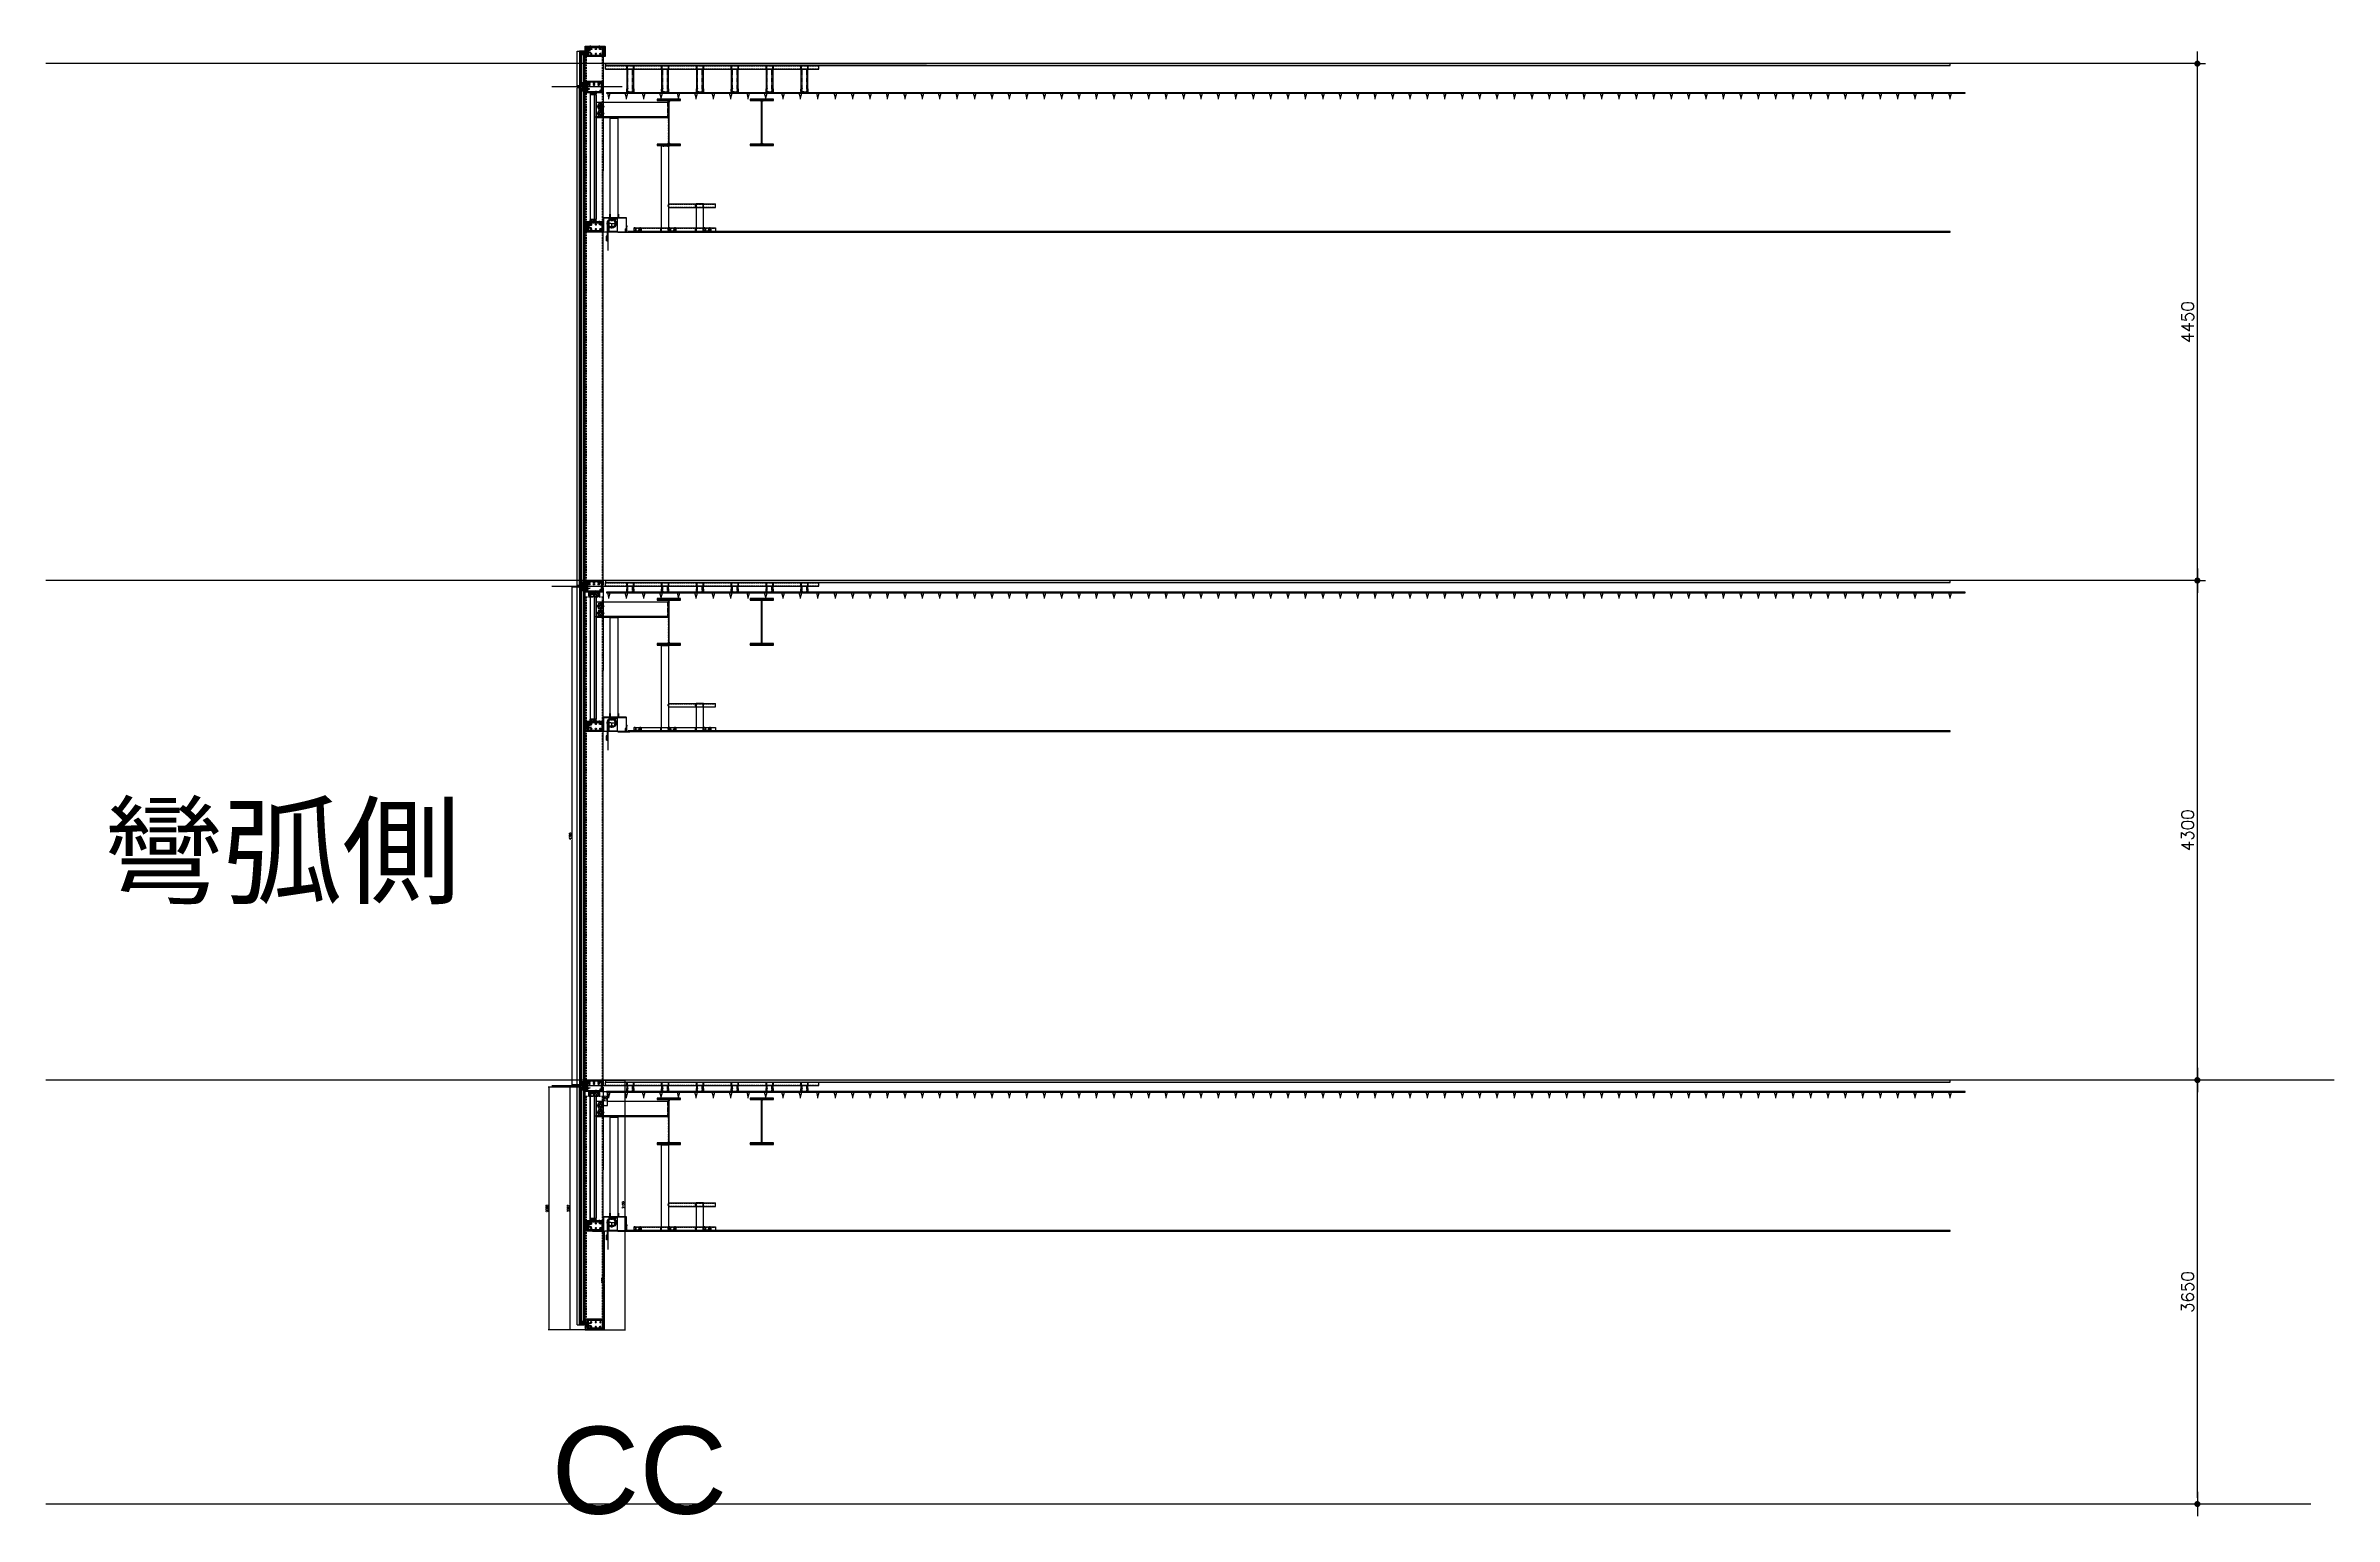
# Model space of a CAD drawing. Extents: x -3378 to 102197, y -3799 to 48702.
# Drawn here: x 54300 to 74010, y 36043 to 48702 of the extents above; entities that cross this region are included whole.
import ezdxf
from ezdxf.enums import TextEntityAlignment as Align

# ---------------------------------------------------------------- set-up
doc = ezdxf.new("R2010")
doc.units = 0
for name, pattern in [('CEN1', [9, 6, -1, 1, -1]), ('CENTER', [2, 1.25, -0.25, 0.25, -0.25]), ('HIDDEN', [0.375, 0.25, -0.125]), ('Hidden 1_16_', [0.023813, 0.015875, -0.007938])]:
    doc.linetypes.add(name, pattern=pattern)
for name, color, linetype in [('##-鐵件', 1, 'Continuous'), ('24WELD', 55, 'Continuous'), ('ARR', 6, 'Continuous'), ('BCM CL', 14, 'CENTER'), ('BCM-DIM', 54, 'Continuous'), ('BCM-draft', 252, 'Continuous'), ('BCM-EXT', 2, 'Continuous'), ('BCM-Extu', 4, 'Continuous'), ('CENTER', 4, 'CENTER'), ('CL', 14, 'CENTER'), ('DIM', 173, 'Continuous'), ('GM_ANNO_DIMS', 4, 'Continuous'), ('GM_STEL_PRIM', 3, 'Continuous'), ('STRUCTURAL', 3, 'Continuous'), ('不鏽鋼板S.S.PANEL', 30, 'Continuous'), ('中心線 CENTER', 6, 'CENTER'), ('剖面線 HATCH', 251, 'Continuous'), ('填縫物 SEALANT', 1, 'Continuous'), ('泡棉', 8, 'Continuous'), ('矽利康', 9, 'Continuous'), ('結構體 STRUCTURAL', 154, 'Continuous'), ('螺絲 固定五金 FASTENERS', 124, 'Continuous'), ('螺絲、螺栓', 4, 'Continuous'), ('視覺模型鋁擠型暫替', 4, 'Continuous'), ('金屬面材 METAL PANEL', 2, 'Continuous'), ('鋁擠型 AL. EXTRUSION', 3, 'Continuous'), ('鐵件', 6, 'Continuous'), ('鐵件 STEEL', 20, 'Continuous'), ('镀锌钢板', 3, 'Continuous'), ('隔熱材 INSULATION', 9, 'HIDDEN'), ('隱藏線 HIDDEN', 8, 'HIDDEN')]:
    doc.layers.add(name, color=color, linetype=linetype)
doc.layers.add('#不列印', color=250, linetype='Continuous', plot=False)
doc.layers.add('不顯示', color=254, linetype='Continuous', plot=False)
doc.layers.add('BCM-GK', color=252, linetype='Continuous', lineweight=5)
doc.layers.add('BCM-GLA', color=4, linetype='Continuous', lineweight=5)
doc.styles.add('C1', font='simplex', dxfattribs={"bigfont": 'CHINESET'})
doc.styles.add('GM_ANNO_TEXT', font='simplex.shx', dxfattribs={"width": 0.8})
doc.styles.add('marco6', font='arial.ttf', dxfattribs={"height": 0.3})
doc.styles.add('romans', font='romans.shx', dxfattribs={"width": 0.5, "bigfont": ' chineset.shx'})
doc.dimstyles.new('DIMDD', dxfattribs={"dimscale": 100, "dimtxt": 0.25, "dimasz": 0.15, "dimexe": 0.2, "dimexo": 0, "dimgap": 0.09, "dimtad": 1, "dimdec": 1, "dimdsep": 46, "dimtxsty": 'C1', "dimblk1": 'DOT', "dimblk2": 'DOT', "dimsah": 1, "dimcen": 0.5, "dimazin": 0, "dimtfac": 1, "dimtdec": 1, "dimtix": 1, "dimtmove": 1, "dimatfit": 3, "dimldrblk": 'SLASH', "dimfxl": 10, "dimtolj": 1, "dimarcsym": 0})
doc.dimstyles.new('GM_DIM', dxfattribs={"dimscale": 0, "dimtxt": 20, "dimasz": 10, "dimexe": 5, "dimexo": 5, "dimgap": 5, "dimtad": 1, "dimdec": 0, "dimdsep": 46, "dimtxsty": 'GM_ANNO_TEXT', "dimblk": 'ARCHTICK', "dimcen": 0, "dimclrd": 4, "dimclre": 4, "dimclrt": 10, "dimadec": 0, "dimazin": 2, "dimtfac": 1, "dimtdec": 0, "dimtix": 1, "dimtofl": 0, "dimtmove": 2, "dimatfit": 3, "dimfxl": 1.5, "dimarcsym": 1})
pattern_1 = [(90, (87388.6714, -549212.3718), (-1.25, 1e-15), [])]
pattern_2 = [(45, (-4141.5022, 978.2385), (-1.122532, 1.122532), []), (135, (-4141.5022, 978.2385), (-1.122532, -1.122532), [])]
pattern_3 = [(0, (-4141.5022, 978.2385), (0, 1.6497784), [0.9525, -1.905]), (120, (-4141.5022, 978.2385), (-1.42875, -0.8248892), [0.9525, -1.905]), (60, (-4140.5497, 978.2385), (-1.42875, 0.8248892), [0.9525, -1.905])]
pattern_4 = [(90, (87388.6714, -553512.3718), (-1.25, 1e-15), [])]
pattern_5 = [(45, (-80931.47096, -992287.45455), (-0.44194173824, 0.44194173824), [])]
pattern_6 = [(225.01674839, (80495.91214, 992133.0331), (0.44207090537, -0.44181253335), [])]
pattern_7 = [(135, (992266.9537, -80782.9719), (-0.44194173824, -0.44194173824), [])]
pattern_8 = [(225.01674839, (80490.91884, 992148.02625), (0.44207090537, -0.44181253335), [])]
pattern_9 = [(225.01674839, (80500.91346, 992148.02625), (0.44207090537, -0.44181253335), [])]
pattern_10 = [(90, (-94993.687, -997925.494), (-1.25, 0), []), (180, (-94993.687, -997925.494), (-1e-16, -1.25), [])]
pattern_11 = [(90, (154.4923, -120.1606), (-1.649778, 1e-16), [0.9525, -1.905]), (210, (154.4923, -120.1606), (0.824889, -1.42875), [0.9525, -1.905]), (150, (154.4923, -119.2081), (-0.824889, -1.42875), [0.9525, -1.905])]

# ---------------------------------------------------------------- blocks, each defined once
blk = doc.blocks.new('*u55')
at = {"layer": '泡棉'}
h = blk.add_hatch(dxfattribs=at)
h.set_pattern_fill('HEX', color=256, scale=0.3)
h.set_pattern_definition(pattern_3)
edge = h.paths.add_edge_path()
edge.add_line((-12, 10), (-3, 10))
edge.add_arc((-3, 13), 3, 270, 360)
edge.add_line((0, 13), (0, 15))
edge.add_arc((-3, 15), 3, 0, 90)
edge.add_line((-3, 18), (-12, 18))
edge.add_arc((-12, 15), 3, 90, 180)
edge.add_line((-15, 15), (-15, 13))
edge.add_arc((-12, 13), 3, 180, 270)
at = {"layer": '矽利康'}
h = blk.add_hatch(dxfattribs=at)
h.set_pattern_fill('ANSI37', color=256, scale=0.5, style=0)
h.set_pattern_definition(pattern_2)
edge = h.paths.add_edge_path()
edge.add_arc((-8, -32), 33, 76.4372, 103.5628)
edge.add_arc((-17, 1), 1.6, 315, 360)
edge.add_line((-15, 1), (-15, 13))
edge.add_arc((-12, 13), 3, 180, 270)
edge.add_line((-12, 10), (-3, 10))
edge.add_arc((-3, 13), 3, 270, 360)
edge.add_line((0, 13), (0, 0))
at = {"layer": '泡棉'}
blk.add_lwpolyline([(-12, 10), (-3, 10, 0.414214), (0, 13), (0, 15, 0.414214), (-3, 18), (-12, 18, 0.414214), (-15, 15), (-15, 13, 0.414214)], format="xyb", close=True, dxfattribs=at)
at = {"layer": '矽利康'}
blk.add_lwpolyline([(0, 0, 0.118914), (-15, 0, 0.198912), (-15, 1), (-15, 13, 0.414214), (-12, 10), (-3, 10, 0.414214), (0, 13)], format="xyb", close=True, dxfattribs=at)
blk = doc.blocks.new('M5x16圓頭自攻')
at = {"layer": 'ARR', "color": 0, "linetype": 'CENTER', "ltscale": 0.87}
blk.add_line((18, 0), (-5, 0), dxfattribs=at)
at = {"layer": 'ARR', "color": 0, "linetype": 'ByBlock', "ltscale": 0.3}
for p, q in [((-2, -4), (-2, 4)), ((2, 2), (1, 2)), ((1, 2), (2, -2)), ((0, 2), (1, 2)), ((2, 2), (3, -2)), ((3, 2), (3, 2)), ((4, 2), (5, -2)), ((5, 2), (4, 2)), ((5, 2), (6, -2)), ((7, 2), (6, 2)), ((7, 2), (8, -2)), ((9, 2), (8, 2)), ((8, 2), (8, 2)), ((9, 2), (10, -1)), ((14, 2), (9, 2)), ((16, 0), (14, 2)), ((16, 0), (16, 0)), ((16, 0), (16, 0)), ((2, -2), (3, -2)), ((4, -2), (4, -2)), ((5, -2), (6, -2)), ((7, -2), (8, -2)), ((9, -2), (13, -2)), ((16, 0), (14, -2)), ((16, 0), (16, 0))]:
    blk.add_line(p, q, dxfattribs=at)
blk.add_lwpolyline([(-3, -1, 0.134476), (-2, -4), (-1, -4, 0.198912), (0, -4), (0, -4, 0.198912), (0, -4), (0, 4, 0.198912), (0, 4), (0, 4, 0.198912), (-1, 4), (-2, 4, 0.134562), (-3, 0), (-2, 0), (-2, -1), (-3, -1)], format="xyb", dxfattribs=at)
blk.add_lwpolyline([(1, 2), (2, -2), (2, -2), (2, -2), (1, -2), (0, 2), (0, 2)], dxfattribs=at)
for points in [[(3, -2), (3, -2), (2, 2), (2, 2), (2, 2), (3, 2), (4, -2), (3, -2)], [(5, -2), (4, -2), (3, 2), (4, 2), (4, 2), (4, 2), (5, -2), (5, -2)], [(6, -2), (6, -2), (5, 2), (5, 2), (6, 2), (6, 2), (7, -2), (7, -2)], [(8, -2), (8, -2), (7, 2), (7, 2), (7, 2), (8, 2), (9, -2), (8, -2)], [(9, 2), (9, 2), (10, -1), (9, 2), (9, 2)]]:
    blk.add_lwpolyline(points, close=True, dxfattribs=at)
for centre, radius, start, end in [((1, 3), 0.874, 220.3388, 257.7802), ((11, 0), 1.2, 56.152, 236.152), ((15, 7), 7.01, 241.6458, 278.008), ((16, 2), 1.82, 168.8617, 267.6865), ((16, 0), 0.05, 0, 90), ((1, -3), 1.44, 84.7312, 144.22), ((14, 5), 7.01, 241.6458, 274.9541), ((16, 0), 0.05, 270, 0)]:
    blk.add_arc(centre, radius, start, end, dxfattribs=at)
blk = doc.blocks.new('*U255')
blk.add_blockref('M5x16圓頭自攻', (0, 0))
blk = doc.blocks.new('*U80')
at = {"layer": 'BCM-draft', "linetype": 'HIDDEN', "ltscale": 5}
blk.add_line((17, 35), (1093, 35), dxfattribs=at)
at = {"layer": 'BCM-draft'}
blk.add_lwpolyline([(17, 37), (1093, 37)], dxfattribs=at)
at = {"layer": '不鏽鋼板S.S.PANEL'}
blk.add_lwpolyline([(1095, 2), (1095, 35), (1108, 35), (1108, 37), (1095, 37, 0.414214), (1093, 35), (1093, 2), (17, 2), (17, 35, 0.414214), (15, 37), (2, 37), (2, 35), (15, 35), (15, 2, 0.414214), (17, 0), (1093, 0, 0.414214)], format="xyb", close=True, dxfattribs=at)
at = {"layer": '金屬面材 METAL PANEL'}
for points in [[(18, 40), (3, 40), (3, 57), (0, 57), (0, 40, 0.414214), (3, 37), (18, 37)], [(1092, 40), (1107, 40), (1107, 57), (1110, 57), (1110, 40, -0.414214), (1107, 37), (1092, 37)]]:
    blk.add_lwpolyline(points, format="xyb", close=True, dxfattribs=at)
at = {"layer": '隔熱材 INSULATION', "const_width": 0.2}
blk.add_lwpolyline([(1093, 35), (1093, 52), (17, 52), (17, 35)], dxfattribs=at)
at = {"layer": '隔熱材 INSULATION'}
blk.add_lwpolyline([(1093, 2), (17, 2), (17, 52), (1093, 52)], close=True, dxfattribs=at)
at = {"layer": '填縫物 SEALANT', "extrusion": (0, 0, -1), "zscale": -1}
blk.add_blockref('*u55', (0, 0), dxfattribs=at)
at = {"layer": '填縫物 SEALANT'}
blk.add_blockref('*u55', (1110, 0), dxfattribs=at)
at = {"layer": '螺絲 固定五金 FASTENERS'}
for p, rotation in [((3, 48), 180), ((9, 35), 90), ((1100, 35), 90)]:
    blk.add_blockref('*U255', p, dxfattribs=dict(at, rotation=rotation))
blk.add_blockref('*U255', (1107, 48), dxfattribs=at)
blk = doc.blocks.new('玻璃飾條01')
at = {"layer": '金屬面材 METAL PANEL', "linetype": 'Continuous'}
blk.add_lwpolyline([(50, -19), (50, -4), (0, -4), (0, 0), (51, 0, -0.414214), (54, -3), (54, -19), (50, -19)], format="xyb", dxfattribs=at)
blk = doc.blocks.new('*u927')
at = {"layer": 'CENTER', "color": 0, "ltscale": 5}
blk.add_line((28, 0), (-4, 0), dxfattribs=at)
at = {"layer": '螺絲、螺栓', "color": 0, "linetype": 'ByBlock', "ltscale": 0.2}
for p, q in [((0, 5), (0, -5)), ((3, 2), (3, -2)), ((3, 2), (5, 2)), ((5, 3), (6, -3)), ((6, 2), (8, 2)), ((8, 3), (9, -3)), ((9, 2), (11, 2)), ((11, 3), (13, -3)), ((12, 2), (14, 2)), ((15, 3), (16, -3)), ((17, 2), (15, 2)), ((18, 3), (25, 0)), ((18, 3), (19, -3)), ((3, -2), (6, -2)), ((7, -2), (9, -2)), ((10, -2), (12, -2)), ((13, -2), (15, -2)), ((16, -2), (18, -2)), ((25, 0), (20, -2))]:
    blk.add_line(p, q, dxfattribs=at)
blk.add_lwpolyline([(3, -2), (0, -5), (0, -5), (0, 5), (0, 5), (3, 2)], dxfattribs=at)
blk.add_lwpolyline([(0, 2, -0.048054), (3, 1, -0.292428), (3, 0, -0.292428), (3, -1, -0.048054), (0, -2, -0.048054)], format="xyb", dxfattribs=at)
for points in [[(6, -3), (6, -2), (5, 2), (5, 3), (5, 3), (6, 2), (7, -2), (7, -3)], [(9, -3), (9, -2), (8, 2), (8, 3), (8, 3), (9, 2), (10, -2), (10, -3)], [(13, -3), (12, -2), (11, 2), (11, 3), (12, 3), (12, 2), (13, -2), (13, -3)], [(16, -3), (15, -2), (14, 2), (15, 3), (15, 3), (15, 2), (16, -2), (16, -3)], [(19, -3), (18, -2), (17, 2), (18, 3), (18, 3), (18, 2), (20, -2), (19, -3)]]:
    blk.add_lwpolyline(points, close=True, dxfattribs=at)
blk.add_arc((25, 0), 0.252, 292.1627, 69.4623, dxfattribs=at)
blk = doc.blocks.new('*U929')
blk.add_blockref('*u927', (0, 0))
blk = doc.blocks.new('下水槽料')
at = {"layer": 'BCM-DIM', "linetype": 'Continuous'}
h = blk.add_hatch(dxfattribs=at)
h.set_pattern_fill('ANSI37', color=256, scale=10, angle=45)
h.set_pattern_definition([(90, (-95148.0597, -997857.4866), (-1.25, 0), []), (180, (-95148.0597, -997857.4866), (-1e-16, -1.25), [])])
h.paths.add_polyline_path([(-154, 0), (-162, 0), (-162, -22), (-154, -22)])
at = {"layer": '泡棉'}
h = blk.add_hatch(dxfattribs=at)
h.set_pattern_fill('HEX', color=256, scale=0.3, angle=90)
h.set_pattern_definition([(90, (0.1197, -78.6612), (-1.649778, 1e-16), [0.9525, -1.905]), (210, (0.1197, -78.6612), (0.824889, -1.42875), [0.9525, -1.905]), (150, (0.1197, -77.7087), (-0.824889, -1.42875), [0.9525, -1.905])])
h.paths.add_polyline_path([(-154, -22), (-162, -22), (-162, -37), (-154, -37)])
at = {"layer": 'BCM-DIM', "linetype": 'Continuous'}
for p, q in [((-155, 0), (-162, 0)), ((-154, -22), (-162, -22))]:
    blk.add_line(p, q, dxfattribs=at)
at = {"layer": '泡棉'}
blk.add_lwpolyline([(-154, -37), (-162, -37), (-162, -22), (-154, -22)], close=True, dxfattribs=at)
at = {"layer": '視覺模型鋁擠型暫替', "linetype": 'Continuous'}
for points in [[(-8, -17), (-5, -14), (-5, -20)], [(-8, -23), (-5, -26), (-5, -20)]]:
    blk.add_lwpolyline(points, dxfattribs=at)
at = {"layer": '視覺模型鋁擠型暫替', "color": 7, "linetype": 'Continuous'}
for centre, radius, start, end in [((-135, -8), 3, 90, 180), ((-135, -8), 2, 90, 180), ((-135, -8), 1, 90, 180), ((-9, -8), 3, 0, 90), ((-9, -8), 2, 0, 90), ((-9, -8), 1, 0, 90)]:
    blk.add_arc(centre, radius, start, end, dxfattribs=at)
at = {"layer": '金屬面材 METAL PANEL'}
blk.add_lwpolyline([(-3, -40), (-3, -40), (-3, -40), (-3, -3), (-151, -3), (-151, -19), (-144, -19, -0.414214), (-141, -22), (-141, -40), (-144, -40), (-144, -40), (-141, -40), (-141, -40), (-144, -40), (-144, -22), (-151, -22, -0.414214), (-155, -19), (-155, -3, -0.414214), (-151, 0), (-3, 0, -0.414214), (0, -3), (0, -40), (-3, -40), (-3, -40), (-3, -40)], format="xyb", dxfattribs=at)
for points in [[(-5, -8), (-5, -92, -0.414214), (-8, -95), (-136, -95, -0.414214), (-139, -92), (-139, -8), (-136, -8), (-136, -92), (-8, -92), (-8, -8)], [(-132, -92), (-132, -8), (-12, -8), (-12, -92), (-9, -92), (-9, -8, 0.414214), (-12, -5), (-132, -5, 0.414214), (-135, -8), (-135, -92)]]:
    blk.add_lwpolyline(points, format="xyb", close=True, dxfattribs=at)
at = {"layer": '螺絲 固定五金 FASTENERS', "rotation": 180}
blk.add_blockref('*U929', (-5, -20), dxfattribs=at)
blk = doc.blocks.new('上水槽料')
at = {"layer": '金屬面材 METAL PANEL'}
for p, q in [((-154, 3), (-154, 19)), ((-151, 22), (-144, 22)), ((-144, 19), (-151, 19)), ((-151, 19), (-151, 3)), ((-151, 3), (-3, 3)), ((-145, 40), (-141, 40)), ((-144, 22), (-145, 40)), ((-141, 40), (-141, 22)), ((0, 40), (0, 3)), ((-3, 0), (-151, 0))]:
    blk.add_line(p, q, dxfattribs=at)
blk.add_lwpolyline([(0, 40), (-3, 40), (-3, 3)], dxfattribs=at)
for centre, start, end in [((-151, 19), 90, 180), ((-151, 3), 180, 270), ((-144, 22), 270, 0), ((-3, 3), 270, 0)]:
    blk.add_arc(centre, 3, start, end, dxfattribs=at)
at = {"layer": '螺絲 固定五金 FASTENERS', "rotation": 180}
blk.add_blockref('*U929', (-5, 20), dxfattribs=at)
blk = doc.blocks.new('*U35')
blk.add_lwpolyline([(1, 1), (2, 1, -0.398336), (3, 0, -0.027263), (3, 0, -0.398336), (2, -1), (1, -1, 0.414214), (1, -1), (1, -2, -0.398336), (0, -3, -0.027263), (0, -3, -0.398336), (-1, -2), (-1, -1, 0.414214), (-1, -1), (-2, -1, -0.398336), (-3, 0, -0.027263), (-3, 0, -0.398336), (-2, 1), (-1, 1, 0.414214), (-1, 1), (-1, 2, -0.398336), (0, 3, -0.027263), (0, 3, -0.398336), (1, 2), (1, 1, 0.414214)], format="xyb", close=True)
blk.add_circle((0, 0), 5)
at = {"layer": 'CL'}
for p, q in [((-8, 0), (8, 0)), ((0, 8), (0, -8))]:
    blk.add_line(p, q, dxfattribs=at)
blk = doc.blocks.new('圓孔6mm')
at = {"layer": '視覺模型鋁擠型暫替', "color": 6, "linetype": 'Continuous'}
blk.add_circle((0, 0), 3, dxfattribs=at)
at = {"layer": 'BCM-draft'}
blk.add_blockref('*U35', (0, 0), dxfattribs=at)
blk = doc.blocks.new('下水槽料托架4t')
at = {"layer": '金屬面材 METAL PANEL', "linetype": 'Continuous'}
for p, q in [((73, 0), (-60, 0)), ((-60, 0, 0), (-60, -80, 0)), ((-60, -80), (73, -80)), ((-55, 0), (-55, -80)), ((68, 0), (68, -80)), ((73, -80), (73, 0))]:
    blk.add_line(p, q, dxfattribs=at)
at = {"layer": '視覺模型鋁擠型暫替', "linetype": 'Continuous'}
for p in [(-33, -8), (7, -8), (47, -8), (-33, -23), (7, -23), (47, -23)]:
    blk.add_blockref('圓孔6mm', p, dxfattribs=at)
blk = doc.blocks.new('*U51')
for centre, end in [((-94, 3), 286.3529), ((-91, 3), 286.3529), ((-89, 3), 286.3529), ((-86, 3), 286.3529), ((-84, 3), 286.3529), ((-81, 3), 286.3529), ((-79, 3), 286.3529), ((-76, 2), 286.3529), ((-74, 2), 286.3529), ((-71, 2), 286.3529), ((-69, 2), 286.3529), ((-66, 2), 286.3529), ((-64, 2), 286.3529), ((-61, 2), 286.3529), ((-59, 2), 286.3529), ((-56, 2), 286.3529), ((-54, 2), 286.3529), ((-51, 2), 286.3529), ((-49, 2), 286.3529), ((-46, 2), 286.3529), ((-44, 1), 286.3529), ((-41, 1), 286.3529), ((-39, 1), 286.3529), ((-36, 1), 286.3529), ((-34, 1), 286.3529), ((-31, 1), 286.3529), ((-29, 1), 286.3529), ((-26, 1), 286.3529), ((-24, 1), 286.3529), ((-21, 1), 286.3529), ((-19, 1), 286.3529), ((-16, 1), 286.3529), ((-14, 0), 286.3529), ((-11, 0), 286.3529), ((-9, 0), 286.3529), ((-6, 0), 286.3529), ((-4, 0), 358.1431)]:
    blk.add_arc(centre, 4, 178.1431, end)
blk = doc.blocks.new('上橫料托架4t-2')
at = {"layer": '視覺模型鋁擠型暫替', "color": 6, "linetype": 'HIDDEN'}
blk.add_line((7, -5), (107, -5), dxfattribs=at)
blk.add_lwpolyline([(7, -35), (107, -35), (107, 0), (7, 0)], close=True, dxfattribs=at)
at = {"layer": '24WELD', "xscale": 1.012500000000001, "yscale": 1.012500000000001, "zscale": 1.012500000000001, "rotation": 1.856937198354216}
blk.add_blockref('*U51', (107, 0), dxfattribs=at)
at = {"layer": '視覺模型鋁擠型暫替', "linetype": 'HIDDEN'}
for p in [(22, -13), (22, -28), (57, -13), (57, -28), (92, -13), (92, -28)]:
    blk.add_blockref('圓孔6mm', p, dxfattribs=at)
blk = doc.blocks.new('*u130')
at = {"layer": '泡棉'}
h = blk.add_hatch(dxfattribs=at)
h.set_pattern_fill('HEX', color=256, scale=0.3)
h.set_pattern_definition(pattern_3)
edge = h.paths.add_edge_path()
edge.add_line((-12, 10), (-3, 10))
edge.add_arc((-3, 13), 3, 270, 360)
edge.add_line((0, 13), (0, 15))
edge.add_arc((-3, 15), 3, 0, 90)
edge.add_line((-3, 18), (-12, 18))
edge.add_arc((-12, 15), 3, 90, 180)
edge.add_line((-15, 15), (-15, 13))
edge.add_arc((-12, 13), 3, 180, 270)
at = {"layer": '矽利康'}
h = blk.add_hatch(dxfattribs=at)
h.set_pattern_fill('ANSI37', color=256, scale=0.5, style=0)
h.set_pattern_definition(pattern_2)
edge = h.paths.add_edge_path()
edge.add_arc((-8, -32), 33, 76.4372, 103.5628)
edge.add_arc((-17, 1), 1.6, 315, 360)
edge.add_line((-15, 1), (-15, 13))
edge.add_arc((-12, 13), 3, 180, 270)
edge.add_line((-12, 10), (-3, 10))
edge.add_arc((-3, 13), 3, 270, 360)
edge.add_line((0, 13), (0, 0))
at = {"layer": '泡棉'}
blk.add_lwpolyline([(-12, 10), (-3, 10, 0.414214), (0, 13), (0, 15, 0.414214), (-3, 18), (-12, 18, 0.414214), (-15, 15), (-15, 13, 0.414214)], format="xyb", close=True, dxfattribs=at)
at = {"layer": '矽利康'}
blk.add_lwpolyline([(0, 0, 0.118914), (-15, 0, 0.198912), (-15, 1), (-15, 13, 0.414214), (-12, 10), (-3, 10, 0.414214), (0, 13)], format="xyb", close=True, dxfattribs=at)
blk = doc.blocks.new('H-400x200x8x13')
at = {"layer": '視覺模型鋁擠型暫替', "linetype": 'Continuous'}
h = blk.add_hatch(dxfattribs=at)
h.set_pattern_fill('ANSI31', color=1, scale=30, angle=180)
h.set_pattern_definition([(225, (85874.229, 995633.081), (2.65165043, -2.65165043), [])])
h.paths.add_polyline_path([(300, -400), (300, -387), (217, -387, -0.414214), (204, -374), (204, -26, -0.414214), (217, -13), (300, -13), (300, 0), (100, 0), (100, -13), (183, -13, -0.414214), (196, -26), (196, -374, -0.414214), (183, -387), (100, -387), (100, -400)])
blk.add_lwpolyline([(100, -13), (183, -13, -0.414214), (196, -26), (196, -374, -0.414214), (183, -387), (100, -387), (100, -400), (300, -400), (300, -387), (217, -387, -0.414214), (204, -374), (204, -26, -0.414214), (217, -13), (300, -13), (300, 0), (100, 0)], format="xyb", close=True, dxfattribs=at)
blk = doc.blocks.new('*U59')
for centre, end in [((0, -11), 16.3529), ((0, -14), 16.3529), ((-1, -16), 16.3529), ((-1, -19), 16.3529), ((-1, -21), 16.3529), ((-1, -24), 16.3529), ((-1, -26), 16.3529), ((0, -4), 88.1431), ((0, -6), 16.3529), ((0, -9), 16.3529)]:
    blk.add_arc(centre, 4, 268.1431, end)
blk = doc.blocks.new('*U79')
for centre, end in [((0, 14), 196.3529), ((0, 11), 196.3529), ((0, 9), 196.3529), ((0, 6), 196.3529), ((0, 4), 268.1431), ((1, 44), 196.3529), ((1, 41), 196.3529), ((1, 39), 196.3529), ((1, 36), 196.3529), ((1, 34), 196.3529), ((1, 31), 196.3529), ((1, 29), 196.3529), ((1, 26), 196.3529), ((1, 24), 196.3529), ((1, 21), 196.3529), ((1, 19), 196.3529), ((1, 16), 196.3529), ((2, 71), 196.3529), ((2, 69), 196.3529), ((2, 66), 196.3529), ((2, 64), 196.3529), ((2, 61), 196.3529), ((2, 59), 196.3529), ((2, 56), 196.3529), ((2, 54), 196.3529), ((2, 51), 196.3529), ((2, 49), 196.3529), ((2, 46), 196.3529)]:
    blk.add_arc(centre, 4, 88.1431, end)
blk = doc.blocks.new('橫料01')
at = {"layer": '視覺模型鋁擠型暫替', "linetype": 'Continuous'}
h = blk.add_hatch(dxfattribs=at)
h.set_pattern_fill('ANSI31', color=1, scale=5)
h.set_pattern_definition(pattern_5)
h.paths.add_polyline_path([(-151, -27), (-148, -27), (-151, -24)])
h = blk.add_hatch(dxfattribs=at)
h.set_pattern_fill('ANSI31', color=1, scale=5)
h.set_pattern_definition(pattern_5)
h.paths.add_polyline_path([(-151, -67), (-148, -64), (-151, -64)])
at = {"layer": '視覺模型鋁擠型暫替', "color": 1, "linetype": 'Continuous'}
for points in [[(-148, -27), (-151, -27), (-151, -24), (-148, -27)], [(-148, -64), (-151, -64), (-151, -67), (-148, -64)]]:
    blk.add_lwpolyline(points, dxfattribs=at)
at = {"layer": '視覺模型鋁擠型暫替', "color": 7, "linetype": 'Continuous'}
for centre, radius, start, end in [((-136, -82), 3, 180, 300), ((-136, -82), 2, 180, 289.4712), ((-136, -82), 1, 180, 279.5941), ((8, -8), 3, 0, 120), ((8, -8), 2, 0, 109.4712), ((8, -8), 1, 0, 99.5941)]:
    blk.add_arc(centre, radius, start, end, dxfattribs=at)
at = {"layer": '金屬面材 METAL PANEL'}
for points in [[(-151, -64), (-151, -87), (13, -87), (13, -3), (-151, -3), (-151, -27), (-154, -27), (-154, -3, -0.414128), (-151, 0), (13, 0, -0.414214), (16, -3), (16, -87, -0.414214), (13, -90), (-151, -90, -0.414214), (-154, -87), (-154, -64)], [(-151, -67), (-145, -67, 0.414214), (-141, -64), (-141, -27, 0.414239), (-145, -24), (-151, -24), (-148, -27), (-145, -27), (-145, -64), (-148, -64)]]:
    blk.add_lwpolyline(points, format="xyb", close=True, dxfattribs=at)
at = {"layer": '镀锌钢板'}
for points in [[(-136, -82), (-136, -8), (5, -8), (5, -82), (8, -82), (8, -8, 0.414214), (5, -5), (-136, -5, 0.414214), (-139, -8), (-139, -82)], [(11, -8), (11, -82, -0.414214), (8, -85), (-133, -85, -0.414214), (-136, -82), (-136, -8), (-133, -8), (-133, -82), (8, -82), (8, -8)]]:
    blk.add_lwpolyline(points, format="xyb", close=True, dxfattribs=at)
at = {"layer": '螺絲 固定五金 FASTENERS', "xscale": -1.000000000000002, "rotation": 90}
for p in [(-111, 0), (-33, 0)]:
    blk.add_blockref('*U929', p, dxfattribs=at)
blk = doc.blocks.new('4t 托架')
at = {"layer": '視覺模型鋁擠型暫替', "color": 7, "linetype": 'Continuous'}
for centre, radius, start, end in [((14, -11), 1, 270, 0), ((14, -11), 2, 270, 0), ((14, -11), 3, 270, 0), ((139, -11), 3, 180, 270), ((139, -11), 2, 180, 270), ((139, -11), 1, 180, 270)]:
    blk.add_arc(centre, radius, start, end, dxfattribs=at)
at = {"layer": '镀锌钢板', "color": 6, "linetype": 'Continuous'}
for p, q in [((14, -6), (14, -77)), ((139, -11), (14, -11)), ((139, -77), (139, -6))]:
    blk.add_line(p, q, dxfattribs=at)
blk.add_lwpolyline([(10, -6), (144, -6), (144, -77), (10, -77)], close=True, dxfattribs=at)
at = {"layer": '視覺模型鋁擠型暫替', "linetype": 'Continuous'}
for p in [(37, -21), (37, -62), (77, -21), (77, -62), (117, -21), (117, -62)]:
    blk.add_blockref('圓孔6mm', p, dxfattribs=at)
blk = doc.blocks.new('A$C4E2A2353')
at = {"layer": 'ARR', "color": 0, "linetype": 'CEN1', "ltscale": 0.5}
blk.add_line((43, 0), (-4, 0), dxfattribs=at)
at = {"layer": 'ARR', "color": 0, "linetype": 'ByBlock', "ltscale": 0.3}
for p, q in [((0, -5), (0, 5)), ((3, -2), (3, 3)), ((4, 2), (3, 2)), ((3, 1), (4, -2)), ((5, 3), (4, 2)), ((4, 2), (5, -2)), ((4, 2), (5, -2)), ((5, 2), (5, 3)), ((5, 3), (6, -3)), ((7, 2), (5, 2)), ((5, 2), (6, -2)), ((5, 2), (6, -2)), ((5, 2), (6, -2)), ((8, 2), (7, 3)), ((7, 3), (8, -3)), ((7, 3), (7, 2)), ((7, 2), (8, -2)), ((7, 2), (8, -2)), ((7, 2), (8, -2)), ((9, 2), (8, 2)), ((8, 2), (9, -2)), ((8, 2), (9, -2)), ((10, 3), (9, 2)), ((9, 2), (10, -2)), ((9, 2), (10, -2)), ((10, 2), (10, 3)), ((10, 3), (11, -3)), ((12, 2), (10, 2)), ((10, 2), (11, -2)), ((10, 2), (11, -2)), ((10, 2), (11, -2)), ((13, 2), (12, 3)), ((12, 3), (13, -3)), ((12, 3), (12, 2)), ((12, 2), (13, -2)), ((12, 2), (13, -2)), ((12, 2), (13, -2)), ((14, 2), (13, 2)), ((13, 2), (14, -2)), ((13, 2), (14, -2)), ((15, 2), (14, 3)), ((14, 3), (16, -3)), ((14, 3), (14, 2)), ((14, 2), (15, -2)), ((14, 2), (15, -2)), ((17, 2), (15, 2)), ((15, 2), (16, -2)), ((15, 2), (16, -2)), ((15, 2), (16, -2)), ((18, 2), (17, 3)), ((17, 3), (18, -3)), ((17, 3), (17, 2)), ((17, 2), (17, -2)), ((17, 2), (18, -2)), ((17, 2), (18, -2)), ((19, 2), (18, 2)), ((18, 2), (18, -2)), ((18, 2), (18, -2)), ((20, 2), (19, 3)), ((19, 3), (21, -3)), ((19, 3), (19, 2)), ((19, 2), (20, -2)), ((19, 2), (20, -2)), ((21, 2), (20, 2)), ((20, 2), (21, -2)), ((20, 2), (21, -2)), ((20, 2), (20, -2)), ((22, 3), (21, 2)), ((22, 3), (21, 2)), ((21, 2), (22, -2)), ((21, 2), (22, -2)), ((21, 2), (22, -2)), ((21, 2), (22, -2)), ((22, 2), (22, 3)), ((22, 3), (23, -3)), ((22, 2), (22, 3)), ((22, 3), (23, -3)), ((24, 2), (22, 2)), ((22, 2), (23, -2)), ((24, 2), (22, 2)), ((22, 2), (23, -2)), ((22, 2), (23, -2)), ((22, 2), (23, -2)), ((22, 2), (23, -2)), ((22, 2), (23, -2)), ((25, 2), (24, 3)), ((24, 3), (25, -3)), ((24, 3), (24, 2)), ((25, 2), (24, 3)), ((24, 3), (25, -3)), ((24, 3), (24, 2)), ((24, 2), (25, -2)), ((24, 2), (25, -2)), ((24, 2), (25, -2)), ((24, 2), (25, -2)), ((24, 2), (25, -2)), ((24, 2), (25, -2)), ((26, 2), (25, 2)), ((25, 2), (26, -2)), ((26, 2), (25, 2)), ((25, 2), (26, -2)), ((25, 2), (26, -2)), ((25, 2), (26, -2)), ((27, 3), (26, 2)), ((27, 3), (26, 2)), ((26, 2), (27, -2)), ((26, 2), (27, -2)), ((26, 2), (27, -2)), ((26, 2), (27, -2)), ((27, 2), (27, 3)), ((27, 3), (28, -3)), ((27, 2), (27, 3)), ((27, 3), (28, -3)), ((29, 1), (27, 2)), ((27, 2), (28, -2)), ((27, 2), (28, -2)), ((27, 2), (28, -2)), ((27, 2), (28, -2)), ((27, 2), (28, -2)), ((27, 2), (28, -2)), ((30, 1), (29, 2)), ((29, 2), (30, -2)), ((29, 2), (29, 1)), ((29, 1), (30, -1)), ((30, 1), (30, -1)), ((32, 0), (30, 1)), ((32, 0), (32, 0)), ((3, -1), (3, -3)), ((3, -3), (4, -2)), ((3, -2), (3, -3)), ((4, -2), (5, -2)), ((5, -2), (6, -3)), ((6, -2), (8, -2)), ((6, -3), (6, -2)), ((8, -3), (9, -2)), ((8, -2), (8, -3)), ((9, -2), (10, -2)), ((10, -2), (11, -3)), ((11, -2), (13, -2)), ((11, -3), (11, -2)), ((13, -3), (14, -2)), ((13, -2), (13, -3)), ((14, -2), (15, -2)), ((15, -2), (16, -3)), ((16, -2), (17, -2)), ((16, -3), (16, -2)), ((17, -2), (18, -3)), ((18, -2), (20, -2)), ((18, -3), (18, -2)), ((20, -2), (21, -3)), ((21, -2), (22, -2)), ((21, -3), (21, -2)), ((22, -2), (23, -3)), ((22, -2), (23, -3)), ((23, -2), (25, -2)), ((23, -3), (23, -2)), ((23, -2), (25, -2)), ((23, -3), (23, -2)), ((25, -3), (26, -2)), ((25, -2), (25, -3)), ((25, -3), (26, -2)), ((25, -2), (25, -3)), ((26, -2), (27, -2)), ((26, -2), (27, -2)), ((27, -2), (28, -3)), ((27, -2), (28, -3)), ((28, -2), (30, -1)), ((28, -3), (28, -2)), ((28, -3), (28, -2)), ((30, -1), (32, 0)), ((30, -2), (30, -1)), ((30, -1), (30, -2)), ((32, 0), (32, 0))]:
    blk.add_line(p, q, dxfattribs=at)
blk.add_lwpolyline([(3, 3), (0, 5), (0, 5), (0, -5), (0, -5), (3, -2)], dxfattribs=at)
blk.add_lwpolyline([(0, -2, 0.048054), (3, -1, 0.292428), (3, 0, 0.292428), (3, 1, 0.048054), (0, 2, 0.048054)], format="xyb", dxfattribs=at)
blk = doc.blocks.new('*U920')
at = {"layer": '螺絲、螺栓', "color": 0, "linetype": 'ByBlock', "xscale": -1, "rotation": 180}
blk.add_blockref('A$C4E2A2353', (0, 0), dxfattribs=at)
blk = doc.blocks.new('玻璃飾條03')
at = {"layer": '視覺模型鋁擠型暫替', "color": 2, "linetype": 'Continuous'}
for centre, radius, start, end in [((57, 0), 3, 90, 180), ((57, 0), 2.5, 90, 180), ((57, 0), 2, 90, 180), ((57, 0), 1.5, 90, 180), ((57, 0), 1, 90, 180), ((57, -4), 3, 180, 270), ((57, -4), 2.5, 180, 270), ((57, -4), 2, 180, 270), ((57, -4), 1.5, 180, 270), ((57, -4), 1, 180, 270)]:
    blk.add_arc(centre, radius, start, end, dxfattribs=at)
at = {"layer": '金屬面材 METAL PANEL', "linetype": 'Continuous'}
for points in [[(57, -19), (61, -19), (61, 15), (57, 15)], [(0, -4), (57, -4), (57, 0), (0, 0)]]:
    blk.add_lwpolyline(points, close=True, dxfattribs=at)
at = {"layer": '螺絲 固定五金 FASTENERS', "xscale": -1, "rotation": 180}
blk.add_blockref('*U920', (57, 8), dxfattribs=at)
at = {"layer": '螺絲 固定五金 FASTENERS'}
blk.add_blockref('*U920', (57, -12), dxfattribs=at)
blk = doc.blocks.new('橫料01-彎弧區用')
at = {"layer": '剖面線 HATCH'}
h = blk.add_hatch(dxfattribs=at)
h.set_pattern_fill('ANSI31', color=256, angle=90)
h.set_pattern_definition([(135, (102655.0726, -51370.389), (-2.24506403, -2.24506403), [])])
h.paths.add_polyline_path([(8, 0), (8, -3), (82, -3), (82, 0)])
h = blk.add_hatch(dxfattribs=at)
h.set_pattern_fill('ANSI31', color=256, angle=90)
h.set_pattern_definition([(135, (102655.0787, -51375.389), (-2.24506403, -2.24506403), [])])
h.paths.add_polyline_path([(11, -5), (11, -8), (79, -8), (79, -5)])
at = {"layer": '視覺模型鋁擠型暫替', "linetype": 'Continuous'}
h = blk.add_hatch(dxfattribs=at)
h.set_pattern_fill('ANSI31', color=1, scale=5, angle=90)
h.set_pattern_definition(pattern_7)
h.paths.add_polyline_path([(3, -3), (6, 0), (3, 0)])
h = blk.add_hatch(dxfattribs=at)
h.set_pattern_fill('ANSI31', color=1, scale=5, angle=180.0167)
h.set_pattern_definition(pattern_6)
h.paths.add_polyline_path([(6, -154), (3, -151), (3, -154)])
h = blk.add_hatch(dxfattribs=at)
h.set_pattern_fill('ANSI31', color=1, scale=5, angle=180.0167)
h.set_pattern_definition(pattern_9)
h.paths.add_polyline_path([(8, -5), (8, -8), (11, -5)])
h = blk.add_hatch(dxfattribs=at)
h.set_pattern_fill('ANSI31', color=1, scale=5, angle=180.0167)
h.set_pattern_definition(pattern_9)
h.paths.add_polyline_path([(11, -139), (8, -136), (8, -139)])
h = blk.add_hatch(dxfattribs=at)
h.set_pattern_fill('ANSI31', color=1, scale=5, angle=180.0167)
h.set_pattern_definition(pattern_8)
h.paths.add_polyline_path([(79, -5), (82, -8), (82, -5)])
h = blk.add_hatch(dxfattribs=at)
h.set_pattern_fill('ANSI31', color=1, scale=5, angle=180.0167)
h.set_pattern_definition(pattern_8)
h.paths.add_polyline_path([(82, -139), (82, -136), (79, -139)])
h = blk.add_hatch(dxfattribs=at)
h.set_pattern_fill('ANSI31', color=1, scale=5, angle=90)
h.set_pattern_definition(pattern_7)
h.paths.add_polyline_path([(87, 0), (84, 0), (87, -3)])
h = blk.add_hatch(dxfattribs=at)
h.set_pattern_fill('ANSI31', color=1, scale=5, angle=180.0167)
h.set_pattern_definition(pattern_6)
h.paths.add_polyline_path([(87, -154), (87, -151), (84, -154)])
at = {"layer": '剖面線 HATCH'}
blk.add_lwpolyline([(8, -3), (8, 0), (82, 0), (82, -3)], close=True, dxfattribs=at)
at = {"layer": '視覺模型鋁擠型暫替', "color": 6, "linetype": 'Continuous'}
for p, q in [((82, -8), (8, -8)), ((8, -136), (8, -133)), ((82, -11), (82, -8))]:
    blk.add_line(p, q, dxfattribs=at)
at = {"layer": '視覺模型鋁擠型暫替', "color": 1, "linetype": 'Continuous'}
for points in [[(6, 0), (3, 0), (3, -3), (6, 0)], [(3, -151), (3, -154), (6, -154), (3, -151)], [(8, -8), (8, -5), (11, -5), (8, -8)], [(8, -136), (8, -139), (11, -139), (8, -136)], [(82, -8), (82, -5), (79, -5), (82, -8)], [(82, -136), (82, -139), (79, -139), (82, -136)], [(84, 0), (87, 0), (87, -3), (84, 0)], [(87, -151), (87, -154), (84, -154), (87, -151)]]:
    blk.add_lwpolyline(points, dxfattribs=at)
at = {"layer": '金屬面材 METAL PANEL', "linetype": 'Continuous'}
for p, q in [((0, -154), (0, 0)), ((0, 0), (90, 0)), ((3, 0), (3, -154)), ((87, -154), (87, 0)), ((90, 0), (90, -154)), ((23, -154), (0, -154)), ((87, -3), (3, -3)), ((3, -151), (23, -151)), ((23, -145), (23, -151)), ((64, -141), (27, -141)), ((27, -151), (27, -145)), ((27, -145), (64, -145)), ((64, -145), (64, -151)), ((67, -151), (67, -145)), ((67, -151), (87, -151)), ((90, -154), (67, -154))]:
    blk.add_line(p, q, dxfattribs=at)
at = {"layer": '金屬面材 METAL PANEL'}
for p, q in [((5, -5), (5, -139)), ((5, -5), (85, -5)), ((5, -139), (85, -139)), ((8, -139), (8, -5)), ((82, -136), (8, -136)), ((82, -139), (82, -5)), ((85, -5), (85, -139))]:
    blk.add_line(p, q, dxfattribs=at)
blk.add_lwpolyline([(8, -8), (8, -5), (82, -5), (82, -8)], close=True, dxfattribs=at)
at = {"layer": '金屬面材 METAL PANEL', "linetype": 'Continuous'}
for centre, start, end in [((23, -151), 269.9833, 0), ((27, -145), 90, 180.005), ((64, -145), 0, 90), ((67, -151), 180, 270)]:
    blk.add_arc(centre, 3, start, end, dxfattribs=at)
at = {"layer": '螺絲 固定五金 FASTENERS'}
for name, p, xscale, rotation in [('*U929', (0, -33), -1.000000000000001, 180), ('*U929', (0, -111), -1.000000000000001, 180), ('*U920', (34, -145), -1, 270)]:
    blk.add_blockref(name, p, dxfattribs=dict(at, xscale=xscale, rotation=rotation))
at = {"layer": '螺絲 固定五金 FASTENERS', "rotation": 90}
blk.add_blockref('*U920', (55, -145), dxfattribs=at)
blk = doc.blocks.new('ASC-Facade Detail W1 & W2$0$CW_C1$0$NR-54')
for points in [[(-0.21, 1.25, 0.766396), (-0.44, -1.18, -0.994084), (-0.41, -1.19, 0.041271), (-0.21, -1.25, 0.632567), (-0.18, -1.21), (-0.23, -1.12, -0.575047), (-0.15, -0.99), (0.21, -0.99, -0.768251), (0.26, -1.16), (0.19, -1.2, 0.837568), (0.21, -1.25, 0.766396), (0.44, 1.18, -0.994084), (0.41, 1.19, 0.041271), (0.21, 1.25, 0.632567), (0.18, 1.21), (0.23, 1.12, -0.575047), (0.15, 0.99), (-0.21, 0.99, -0.768251), (-0.26, 1.16), (-0.19, 1.2, 0.837568)], [(-1.19, 0.2, 0.464153), (-1.1, 0.09), (-1.02, 0.09, -1), (-1.02, -0.09), (-1.1, -0.09, 0.464153), (-1.19, -0.2, 0.268255), (-0.42, -1.13, 0.481314), (-0.3, -1.06, -0.376214), (-0.15, -0.93), (0.21, -0.93, -0.348452), (0.36, -1.04, 0.468335), (0.48, -1.11, 0.253356), (1.19, -0.2, 0.464153), (1.1, -0.09), (1.02, -0.09, -1), (1.02, 0.09), (1.1, 0.09, 0.464153), (1.19, 0.2, 0.268255), (0.42, 1.13, 0.481314), (0.3, 1.06, -0.376214), (0.15, 0.93), (-0.21, 0.93, -0.348452), (-0.36, 1.04, 0.468335), (-0.48, 1.11, 0.253356)]]:
    blk.add_lwpolyline(points, format="xyb", close=True)
blk = doc.blocks.new('CW WINDOW SHADING')
at = {"layer": '鋁擠型 AL. EXTRUSION'}
h = blk.add_hatch(dxfattribs=at)
h.set_pattern_fill('ANSI31', color=256, scale=50.8, style=0)
h.set_pattern_definition([(135, (-79898.378, 10971.907), (4.49012806, 4.49012806), [])])
h.paths.add_polyline_path([(-11, 27), (-8, 27), (-8, 60), (-11, 60)])
h = blk.add_hatch(dxfattribs=at)
h.set_pattern_fill('ANSI31', color=256, scale=50.8, style=0)
h.set_pattern_definition([(135, (-79909.291, 10956.907), (4.49012806, 4.49012806), [])])
edge = h.paths.add_edge_path()
edge.add_arc((25, -70), 0.6, 31.3464, 211.3464, ccw=False)
edge.add_arc((7, -81), 22, 360, 391.3464, ccw=False)
edge.add_line((29, -81), (29, -108))
edge.add_arc((23, -108), 6, 330, 360, ccw=False)
edge.add_line((28, -111), (27, -112))
edge.add_arc((26, -111), 2, 270, 330, ccw=False)
edge.add_line((26, -113), (25, -113))
edge.add_arc((25, -112), 0.5, 90, 270, ccw=False)
edge.add_line((25, -112), (26, -112))
edge.add_arc((26, -111), 1, 270, 330)
edge.add_line((27, -111), (27, -110))
edge.add_arc((27, -109), 0.381, 330, 450)
edge.add_line((27, -109), (18, -109))
edge.add_arc((18, -109), 0.381, 450, 570)
edge.add_line((18, -110), (19, -111))
edge.add_arc((19, -111), 1, 210, 270)
edge.add_line((19, -112), (20, -112))
edge.add_arc((20, -112), 0.5, 270, 450, ccw=False)
edge.add_line((20, -113), (19, -113))
edge.add_arc((19, -111), 2, 210, 270, ccw=False)
edge.add_line((18, -112), (17, -111))
edge.add_arc((23, -108), 6, 180, 210, ccw=False)
edge.add_line((17, -108), (17, -88))
edge.add_line((17, -88), (17, -88))
edge.add_line((17, -88), (17, -90))
edge.add_arc((18, -90), 0.381, 540, 630)
edge.add_line((18, -90), (20, -90))
edge.add_arc((20, -90), 0.381, 270, 360)
edge.add_line((20, -90), (20, -82))
edge.add_arc((20, -82), 0.381, 360, 450)
edge.add_line((20, -82), (18, -82))
edge.add_arc((18, -82), 0.381, 450, 540)
edge.add_line((17, -82), (17, -84))
edge.add_line((17, -84), (17, -84))
edge.add_line((17, -84), (17, -81))
edge.add_arc((39, -81), 22, 508.6536, 540, ccw=False)
edge.add_arc((20, -70), 0.6, 328.6536, 508.6536, ccw=False)
edge.add_arc((39, -81), 20.8, 508.6536, 536.3089)
edge.add_arc((18, -80), 0.381, 536.3089, 630)
edge.add_line((18, -81), (22, -81))
edge.add_arc((22, -81), 0.5, 270, 450, ccw=False)
edge.add_line((22, -82), (21, -82))
edge.add_arc((21, -82), 0.381, 450, 540)
edge.add_line((21, -82), (21, -90))
edge.add_arc((21, -90), 0.381, 540, 630)
edge.add_line((21, -90), (27, -90))
edge.add_arc((27, -90), 0.381, 270, 360)
edge.add_line((28, -90), (28, -82))
edge.add_arc((27, -82), 0.381, 360, 450)
edge.add_line((27, -82), (26, -82))
edge.add_arc((26, -81), 0.5, 90, 270, ccw=False)
edge.add_line((26, -81), (27, -81))
edge.add_arc((27, -80), 0.381, 270, 363.6911)
edge.add_arc((7, -81), 20.8, 363.6911, 391.3464)
edge = h.paths.add_edge_path(flags=16)
edge.add_line((28, -92), (28, -108))
edge.add_arc((27, -108), 0.254, 270, 360, ccw=False)
edge.add_line((27, -108), (18, -108))
edge.add_arc((18, -108), 0.254, 180, 270, ccw=False)
edge.add_line((18, -108), (18, -92))
edge.add_arc((18, -92), 0.254, 90, 180, ccw=False)
edge.add_line((18, -92), (28, -92))
for p, q in [((183, 85), (-4, 85)), ((56, 36), (20, 36)), ((23, 36), (23, -80)), ((30, 36), (30, -198)), ((113, 72), (37, 72)), ((54, 71), (49, 71)), ((51, 83), (51, 69)), ((59, 36), (66, 36)), ((62, 33), (62, 39)), ((62, 30), (62, -7)), ((69, 36), (105, 36)), ((94, 71), (98, 71)), ((96, 83), (96, 69)), ((199, 10), (184, 10)), ((186, 12), (186, 8))]:
    blk.add_line(p, q, dxfattribs=at)
for points in [[(-11, 27), (-8, 27), (-8, 60), (-11, 60)], [(188, 84), (187, 85), (186, 85), (-4, 85), (-5, 85), (-5, 84), (-6, 84), (-6, 83), (-7, 82), (-7, 26), (-8, 26), (-8, 15), (-8, 15), (-8, 14), (-7, 14), (-7, 14), (-6, 14), (-6, 14), (-5, 15), (-5, 15), (-5, 80), (-5, 81), (-5, 82), (-4, 83), (-3, 83), (-2, 83), (185, 83), (185, 83), (186, 83), (187, 82), (187, 82), (187, 81), (187, 2), (189, 2), (189, 82), (189, 83), (188, 84)], [(113, -31), (113, 77), (37, 77), (37, -31)], [(191, 18), (189, 18), (189, 2), (187, 2), (187, 0), (189, 0), (189, -18), (184, -18), (184, -11), (182, -11), (182, -21), (189, -21), (189, -30), (189, -30), (189, -31), (189, -40), (219, -40), (221, -38), (194, -38), (194, -36), (192, -36), (192, -38), (191, -38), (191, -23), (192, -23), (192, -25), (194, -25), (194, -21), (191, -21), (191, 0), (194, 0), (194, 2), (191, 2), (191, 18)], [(23, -80), (22, -83)], [(23, -80), (25, -82)]]:
    blk.add_lwpolyline(points, close=True, dxfattribs=at)
for points in [[(24, -71, -1), (25, -70, -0.137634), (29, -81), (29, -108, -0.131652), (28, -111), (27, -112, -0.267949), (26, -113), (25, -113, -1), (25, -112), (26, -112, 0.267949), (27, -111), (27, -110, 0.57735), (27, -109), (18, -109, 0.57735), (18, -110), (19, -111, 0.267949), (19, -112), (20, -112, -1), (20, -113), (19, -113, -0.267949), (18, -112), (17, -111, -0.131652), (17, -108), (17, -88), (17, -88), (17, -90, 0.414214), (18, -90), (20, -90, 0.414214), (20, -90), (20, -82, 0.414214), (20, -82), (18, -82, 0.414214), (17, -82), (17, -84), (17, -84), (17, -81, -0.137634), (20, -70, -1), (21, -71, 0.121258), (18, -80, 0.433211), (18, -81), (22, -81, -1), (22, -82), (21, -82, 0.414214), (21, -82), (21, -90, 0.414214), (21, -90), (27, -90, 0.414214), (28, -90), (28, -82, 0.414214), (27, -82), (26, -82, -1), (26, -81), (27, -81, 0.433211), (27, -80, 0.121258)], [(18, -92), (27, -92, -0.414214), (28, -92), (28, -108, -0.414214), (27, -108), (18, -108, -0.414214), (18, -108)], [(28, -92), (28, -108, -0.414214), (27, -108), (18, -108, -0.414214), (18, -108), (18, -92, -0.414214), (18, -92)]]:
    blk.add_lwpolyline(points, format="xyb", close=True, dxfattribs=at)
at = {"layer": '鋁擠型 AL. EXTRUSION', "const_width": 2.39}
blk.add_lwpolyline([(25, -83, -1), (23, -84, -1)], format="xyb", close=True, dxfattribs=at)
at = {"layer": '鋁擠型 AL. EXTRUSION'}
blk.add_lwpolyline([(116, -40), (183, -40), (184, -40), (188, -40, 0.153915), (188, -40), (189, -39, 0.73323), (189, -38), (188, -38), (184, -38), (183, -38), (182, -38, -0.414214), (181, -38), (181, -12, -0.414214), (182, -11), (182, -11), (183, -11, -0.414214), (184, -12), (184, -13), (184, -17, 0.414214), (184, -18), (185, -18, 0.414214), (185, -17), (185, -17), (185, -10, 0.414214), (185, -10), (180, -10, 0.414214), (180, -10), (180, -37), (180, -38, -0.414214), (179, -38), (179, -38), (178, -38), (166, -38), (166, -39, -0.414214), (166, -39), (166, -38), (118, -38), (115, -38, 0.668179), (115, -39), (116, -40, 0.198912), (116, -40)], format="xyb", dxfattribs=at)
for radius in [39.9, 36.5]:
    blk.add_circle((62, 36), radius, dxfattribs=at)
at = {"layer": '鋁擠型 AL. EXTRUSION', "xscale": 25.39999999850988, "yscale": 25.39999999850988, "zscale": 25.39999999850988}
blk.add_blockref('ASC-Facade Detail W1 & W2$0$CW_C1$0$NR-54', (62, 36), dxfattribs=at)
blk = doc.blocks.new('St-LC-60x30x10x2_3')
at = {"layer": 'STRUCTURAL', "color": 0, "linetype": 'ByBlock', "lineweight": -2}
blk.add_lwpolyline([(15, 38), (15, 36), (9, 36, 0.414214), (7, 34), (7, 13, 0.414214), (9, 11), (60, 11, 0.414214), (63, 13), (63, 34, 0.414214), (60, 36), (55, 36), (55, 38), (60, 38, -0.414214), (65, 34), (65, 13, -0.414214), (60, 8), (9, 8, -0.414214), (5, 13), (5, 34, -0.414214), (9, 38)], format="xyb", close=True, dxfattribs=at)
at = {"layer": 'Defpoints', "color": 0, "linetype": 'ByBlock', "lineweight": -2, "style": 'romans', "width": 0.6}
blk.add_text('LC-60x30x10x2.3', height=2, rotation=360, dxfattribs=at).set_placement((13, 11))
blk = doc.blocks.new('*U221')
at = {"layer": '鐵件'}
for p, q in [((-291, 0), (412, 0)), ((-291, -30), (-291, 0)), ((412, -30), (412, 0)), ((-291, -30), (412, -30))]:
    blk.add_line(p, q, dxfattribs=at)
at = {"layer": '鐵件', "linetype": 'HIDDEN', "ltscale": 50}
for p, q in [((-291, -2), (412, -2)), ((-291, -28), (412, -28))]:
    blk.add_line(p, q, dxfattribs=at)
blk = doc.blocks.new('*U229')
at = {"layer": '鐵件'}
for p, q in [((9, 0), (412, 0)), ((9, -30), (9, 0)), ((412, -30), (412, 0)), ((9, -30), (412, -30))]:
    blk.add_line(p, q, dxfattribs=at)
at = {"layer": '鐵件', "linetype": 'HIDDEN', "ltscale": 50}
for p, q in [((9, -2), (412, -2)), ((9, -28), (412, -28))]:
    blk.add_line(p, q, dxfattribs=at)
blk = doc.blocks.new('*U497')
for centre, end in [((0, -11), 16.3529), ((0, -14), 16.3529), ((-1, -16), 16.3529), ((0, -4), 88.1431), ((0, -6), 16.3529), ((0, -9), 16.3529)]:
    blk.add_arc(centre, 4, 268.1431, end)
blk = doc.blocks.new('*U498')
for centre, end in [((0, -11), 16.3529), ((0, -14), 16.3529), ((-1, -16), 16.3529), ((0, -4), 88.1431), ((0, -6), 16.3529), ((0, -9), 16.3529)]:
    blk.add_arc(centre, 4, 268.1431, end)
blk = doc.blocks.new('*U499')
for centre, end in [((0, -11), 16.3529), ((0, -14), 16.3529), ((-1, -16), 16.3529), ((0, -4), 88.1431), ((0, -6), 16.3529), ((0, -9), 16.3529)]:
    blk.add_arc(centre, 4, 268.1431, end)
blk = doc.blocks.new('*U500')
for centre, end in [((0, -11), 16.3529), ((0, -14), 16.3529), ((-1, -16), 16.3529), ((0, -4), 88.1431), ((0, -6), 16.3529), ((0, -9), 16.3529)]:
    blk.add_arc(centre, 4, 268.1431, end)
blk = doc.blocks.new('*U501')
for centre, end in [((0, -11), 16.3529), ((0, -14), 16.3529), ((-1, -16), 16.3529), ((0, -4), 88.1431), ((0, -6), 16.3529), ((0, -9), 16.3529)]:
    blk.add_arc(centre, 4, 268.1431, end)
blk = doc.blocks.new('*U502')
for centre, end in [((0, -11), 16.3529), ((0, -14), 16.3529), ((-1, -16), 16.3529), ((0, -4), 88.1431), ((0, -6), 16.3529), ((0, -9), 16.3529)]:
    blk.add_arc(centre, 4, 268.1431, end)
blk = doc.blocks.new('*U503')
for centre, end in [((0, -11), 16.3529), ((0, -14), 16.3529), ((-1, -16), 16.3529), ((0, -4), 88.1431), ((0, -6), 16.3529), ((0, -9), 16.3529)]:
    blk.add_arc(centre, 4, 268.1431, end)
blk = doc.blocks.new('*U504')
for centre, end in [((0, -11), 16.3529), ((0, -14), 16.3529), ((-1, -16), 16.3529), ((0, -4), 88.1431), ((0, -6), 16.3529), ((0, -9), 16.3529)]:
    blk.add_arc(centre, 4, 268.1431, end)
blk = doc.blocks.new('*U510')
for centre, end in [((0, -11), 16.3529), ((0, -14), 16.3529), ((-1, -16), 16.3529), ((0, -4), 88.1431), ((0, -6), 16.3529), ((0, -9), 16.3529)]:
    blk.add_arc(centre, 4, 268.1431, end)
blk = doc.blocks.new('*U511')
for centre, end in [((0, -11), 16.3529), ((0, -14), 16.3529), ((-1, -16), 16.3529), ((0, -4), 88.1431), ((0, -6), 16.3529), ((0, -9), 16.3529)]:
    blk.add_arc(centre, 4, 268.1431, end)
blk = doc.blocks.new('*U78')
for centre, end in [((-64, 2), 286.3529), ((-61, 2), 286.3529), ((-59, 2), 286.3529), ((-56, 2), 286.3529), ((-54, 2), 286.3529), ((-51, 2), 286.3529), ((-49, 2), 286.3529), ((-46, 2), 286.3529), ((-44, 1), 286.3529), ((-41, 1), 286.3529), ((-39, 1), 286.3529), ((-36, 1), 286.3529), ((-34, 1), 286.3529), ((-31, 1), 286.3529), ((-29, 1), 286.3529), ((-26, 1), 286.3529), ((-24, 1), 286.3529), ((-21, 1), 286.3529), ((-19, 1), 286.3529), ((-16, 1), 286.3529), ((-14, 0), 286.3529), ((-11, 0), 286.3529), ((-9, 0), 286.3529), ((-6, 0), 286.3529), ((-4, 0), 358.1431)]:
    blk.add_arc(centre, 4, 178.1431, end)
blk = doc.blocks.new('DOT')
blk.add_line((-2, 0), (2, 0))
at = {"const_width": 0.5}
blk.add_lwpolyline([(-0.25, 0, 1), (0.25, 0, 1)], format="xyb", close=True, dxfattribs=at)
blk = doc.blocks.new('*D889')
at = {"layer": 'Defpoints', "color": 0, "ltscale": 10, "transparency": 16777216}
for p in [(72831, 39798), (74010, 39798), (73809, 36148)]:
    blk.add_point(p, dxfattribs=at)
at = {"layer": '不顯示', "color": 0, "lineweight": -2, "ltscale": 10, "transparency": 16777216}
for p, q in [((74010, 39798), (72761, 39798)), ((72831, 36201), (72831, 39746)), ((73809, 36148), (72761, 36148))]:
    blk.add_line(p, q, dxfattribs=at)
at = {"layer": '不顯示', "color": 0, "lineweight": -2, "ltscale": 10, "transparency": 16777216, "xscale": 52.5, "yscale": 52.5, "zscale": 52.5}
for p, rotation in [((72831, 39798), 90), ((72831, 36148), 270)]:
    blk.add_blockref('DOT', p, dxfattribs=dict(at, rotation=rotation))
at = {"layer": '不顯示', "color": 2, "ltscale": 10, "transparency": 16777216, "insert": (72747, 37973), "char_height": 105, "attachment_point": 5, "rotation": 90, "style": 'C1'}
blk.add_mtext('\\A1;3650', dxfattribs=at)
blk = doc.blocks.new('_Dot')
at = {"color": 0, "linetype": 'ByBlock', "lineweight": -2}
blk.add_line((-0.5, 0), (-1, 0), dxfattribs=at)
at = {"color": 0, "linetype": 'ByBlock', "const_width": 0.5}
blk.add_lwpolyline([(-0.25, 0, 1), (0.25, 0, 1)], format="xyb", close=True, dxfattribs=at)
blk = doc.blocks.new('SLASH')
at = {"color": 0}
blk.add_line((-1, 0), (1, 0), dxfattribs=at)
at = {"color": 3, "linetype": 'Continuous'}
blk.add_line((-0.5, -0.5), (0.5, 0.5), dxfattribs=at)
blk = doc.blocks.new('*D890')
at = {"layer": 'Defpoints', "color": 0, "ltscale": 10, "transparency": 16777216}
for p in [(72831, 44098), (72831, 44098), (74010, 39798)]:
    blk.add_point(p, dxfattribs=at)
at = {"layer": '不顯示', "color": 0, "lineweight": -2, "ltscale": 10, "transparency": 16777216}
for p, q in [((72831, 44098), (72901, 44098)), ((72831, 39851), (72831, 44046)), ((74010, 39798), (72761, 39798))]:
    blk.add_line(p, q, dxfattribs=at)
at = {"layer": '不顯示', "color": 0, "lineweight": -2, "ltscale": 10, "transparency": 16777216, "xscale": 52.5, "yscale": 52.5, "zscale": 52.5}
for p, rotation in [((72831, 44098), 90), ((72831, 39798), 270)]:
    blk.add_blockref('DOT', p, dxfattribs=dict(at, rotation=rotation))
at = {"layer": '不顯示', "color": 2, "ltscale": 10, "transparency": 16777216, "insert": (72747, 41948), "char_height": 105, "attachment_point": 5, "rotation": 90, "style": 'C1'}
blk.add_mtext('\\A1;4300', dxfattribs=at)
blk = doc.blocks.new('*D891')
at = {"layer": 'Defpoints', "color": 0, "ltscale": 10, "transparency": 16777216}
for p in [(72831, 48548), (72831, 48548), (72831, 44098)]:
    blk.add_point(p, dxfattribs=at)
at = {"layer": '不顯示', "color": 0, "lineweight": -2, "ltscale": 10, "transparency": 16777216}
for p, q in [((72831, 48548), (72901, 48548)), ((72831, 44151), (72831, 48496)), ((72831, 44098), (72901, 44098))]:
    blk.add_line(p, q, dxfattribs=at)
at = {"layer": '不顯示', "color": 0, "lineweight": -2, "ltscale": 10, "transparency": 16777216, "xscale": 52.5, "yscale": 52.5, "zscale": 52.5}
for p, rotation in [((72831, 48548), 90), ((72831, 44098), 270)]:
    blk.add_blockref('DOT', p, dxfattribs=dict(at, rotation=rotation))
at = {"layer": '不顯示', "color": 2, "ltscale": 10, "transparency": 16777216, "insert": (72747, 46323), "char_height": 105, "attachment_point": 5, "rotation": 90, "style": 'C1'}
blk.add_mtext('\\A1;4450', dxfattribs=at)
blk = doc.blocks.new('*U228')
at = {"layer": '鐵件'}
for p, q in [((-475, 0), (1363, 0)), ((-475, -30), (-475, 0)), ((1363, -30), (1363, 0)), ((-475, -30), (1363, -30))]:
    blk.add_line(p, q, dxfattribs=at)
at = {"layer": '鐵件', "linetype": 'HIDDEN', "ltscale": 50}
for p, q in [((-475, -2), (1363, -2)), ((-475, -28), (1363, -28))]:
    blk.add_line(p, q, dxfattribs=at)
blk = doc.blocks.new('*U545')
for centre, end in [((-56, 2), 286.3529), ((-54, 2), 286.3529), ((-51, 2), 286.3529), ((-49, 2), 286.3529), ((-46, 2), 286.3529), ((-44, 1), 286.3529), ((-41, 1), 286.3529), ((-39, 1), 286.3529), ((-36, 1), 286.3529), ((-34, 1), 286.3529), ((-31, 1), 286.3529), ((-29, 1), 286.3529), ((-26, 1), 286.3529), ((-24, 1), 286.3529), ((-21, 1), 286.3529), ((-19, 1), 286.3529), ((-16, 1), 286.3529), ((-14, 0), 286.3529), ((-11, 0), 286.3529), ((-9, 0), 286.3529), ((-6, 0), 286.3529), ((-4, 0), 358.1431)]:
    blk.add_arc(centre, 4, 178.1431, end)
blk = doc.blocks.new('*U522')
for centre, end in [((0, -11), 16.3529), ((0, -14), 16.3529), ((-1, -16), 16.3529), ((0, -4), 88.1431), ((0, -6), 16.3529), ((0, -9), 16.3529)]:
    blk.add_arc(centre, 4, 268.1431, end)
blk = doc.blocks.new('*U523')
for centre, end in [((0, -11), 16.3529), ((0, -14), 16.3529), ((-1, -16), 16.3529), ((0, -4), 88.1431), ((0, -6), 16.3529), ((0, -9), 16.3529)]:
    blk.add_arc(centre, 4, 268.1431, end)
blk = doc.blocks.new('*U524')
for centre, end in [((0, -11), 16.3529), ((0, -14), 16.3529), ((-1, -16), 16.3529), ((0, -4), 88.1431), ((0, -6), 16.3529), ((0, -9), 16.3529)]:
    blk.add_arc(centre, 4, 268.1431, end)
blk = doc.blocks.new('*U525')
for centre, end in [((0, -11), 16.3529), ((0, -14), 16.3529), ((-1, -16), 16.3529), ((0, -4), 88.1431), ((0, -6), 16.3529), ((0, -9), 16.3529)]:
    blk.add_arc(centre, 4, 268.1431, end)
blk = doc.blocks.new('*U526')
for centre, end in [((0, -11), 16.3529), ((0, -14), 16.3529), ((-1, -16), 16.3529), ((0, -4), 88.1431), ((0, -6), 16.3529), ((0, -9), 16.3529)]:
    blk.add_arc(centre, 4, 268.1431, end)
blk = doc.blocks.new('*U527')
for centre, end in [((0, -11), 16.3529), ((0, -14), 16.3529), ((-1, -16), 16.3529), ((0, -4), 88.1431), ((0, -6), 16.3529), ((0, -9), 16.3529)]:
    blk.add_arc(centre, 4, 268.1431, end)
blk = doc.blocks.new('*U528')
for centre, end in [((0, -11), 16.3529), ((0, -14), 16.3529), ((-1, -16), 16.3529), ((0, -4), 88.1431), ((0, -6), 16.3529), ((0, -9), 16.3529)]:
    blk.add_arc(centre, 4, 268.1431, end)
blk = doc.blocks.new('*U529')
for centre, end in [((0, -11), 16.3529), ((0, -14), 16.3529), ((-1, -16), 16.3529), ((0, -4), 88.1431), ((0, -6), 16.3529), ((0, -9), 16.3529)]:
    blk.add_arc(centre, 4, 268.1431, end)
blk = doc.blocks.new('*U530')
for centre, end in [((0, -11), 16.3529), ((0, -14), 16.3529), ((-1, -16), 16.3529), ((0, -4), 88.1431), ((0, -6), 16.3529), ((0, -9), 16.3529)]:
    blk.add_arc(centre, 4, 268.1431, end)
blk = doc.blocks.new('*U531')
for centre, end in [((0, -11), 16.3529), ((0, -14), 16.3529), ((-1, -16), 16.3529), ((0, -4), 88.1431), ((0, -6), 16.3529), ((0, -9), 16.3529)]:
    blk.add_arc(centre, 4, 268.1431, end)
blk = doc.blocks.new('*U532')
for centre, end in [((-56, 2), 286.3529), ((-54, 2), 286.3529), ((-51, 2), 286.3529), ((-49, 2), 286.3529), ((-46, 2), 286.3529), ((-44, 1), 286.3529), ((-41, 1), 286.3529), ((-39, 1), 286.3529), ((-36, 1), 286.3529), ((-34, 1), 286.3529), ((-31, 1), 286.3529), ((-29, 1), 286.3529), ((-26, 1), 286.3529), ((-24, 1), 286.3529), ((-21, 1), 286.3529), ((-19, 1), 286.3529), ((-16, 1), 286.3529), ((-14, 0), 286.3529), ((-11, 0), 286.3529), ((-9, 0), 286.3529), ((-6, 0), 286.3529), ((-4, 0), 358.1431)]:
    blk.add_arc(centre, 4, 178.1431, end)
blk = doc.blocks.new('*U539')
for centre, end in [((0, -11), 16.3529), ((0, -14), 16.3529), ((-1, -16), 16.3529), ((0, -4), 88.1431), ((0, -6), 16.3529), ((0, -9), 16.3529)]:
    blk.add_arc(centre, 4, 268.1431, end)
blk = doc.blocks.new('*U540')
for centre, end in [((0, -11), 16.3529), ((0, -14), 16.3529), ((-1, -16), 16.3529), ((0, -4), 88.1431), ((0, -6), 16.3529), ((0, -9), 16.3529)]:
    blk.add_arc(centre, 4, 268.1431, end)
blk = doc.blocks.new('*U541')
for centre, end in [((0, -11), 16.3529), ((0, -14), 16.3529), ((-1, -16), 16.3529), ((0, -4), 88.1431), ((0, -6), 16.3529), ((0, -9), 16.3529)]:
    blk.add_arc(centre, 4, 268.1431, end)
blk = doc.blocks.new('*U542')
for centre, end in [((0, -11), 16.3529), ((0, -14), 16.3529), ((-1, -16), 16.3529), ((0, -4), 88.1431), ((0, -6), 16.3529), ((0, -9), 16.3529)]:
    blk.add_arc(centre, 4, 268.1431, end)
blk = doc.blocks.new('*U543')
for centre, end in [((0, -11), 16.3529), ((0, -14), 16.3529), ((-1, -16), 16.3529), ((0, -4), 88.1431), ((0, -6), 16.3529), ((0, -9), 16.3529)]:
    blk.add_arc(centre, 4, 268.1431, end)
blk = doc.blocks.new('*U517')
for centre, end in [((0, -11), 16.3529), ((0, -14), 16.3529), ((-1, -16), 16.3529), ((0, -4), 88.1431), ((0, -6), 16.3529), ((0, -9), 16.3529)]:
    blk.add_arc(centre, 4, 268.1431, end)
blk = doc.blocks.new('*U518')
for centre, end in [((0, -11), 16.3529), ((0, -14), 16.3529), ((-1, -16), 16.3529), ((0, -4), 88.1431), ((0, -6), 16.3529), ((0, -9), 16.3529)]:
    blk.add_arc(centre, 4, 268.1431, end)
blk = doc.blocks.new('*U519')
for centre, end in [((0, -11), 16.3529), ((0, -14), 16.3529), ((-1, -16), 16.3529), ((0, -4), 88.1431), ((0, -6), 16.3529), ((0, -9), 16.3529)]:
    blk.add_arc(centre, 4, 268.1431, end)
blk = doc.blocks.new('*U520')
for centre, end in [((0, -11), 16.3529), ((0, -14), 16.3529), ((-1, -16), 16.3529), ((0, -4), 88.1431), ((0, -6), 16.3529), ((0, -9), 16.3529)]:
    blk.add_arc(centre, 4, 268.1431, end)
blk = doc.blocks.new('*U521')
for centre, end in [((0, -11), 16.3529), ((0, -14), 16.3529), ((-1, -16), 16.3529), ((0, -4), 88.1431), ((0, -6), 16.3529), ((0, -9), 16.3529)]:
    blk.add_arc(centre, 4, 268.1431, end)
blk = doc.blocks.new('*U546')
for centre, end in [((-56, 2), 286.3529), ((-54, 2), 286.3529), ((-51, 2), 286.3529), ((-49, 2), 286.3529), ((-46, 2), 286.3529), ((-44, 1), 286.3529), ((-41, 1), 286.3529), ((-39, 1), 286.3529), ((-36, 1), 286.3529), ((-34, 1), 286.3529), ((-31, 1), 286.3529), ((-29, 1), 286.3529), ((-26, 1), 286.3529), ((-24, 1), 286.3529), ((-21, 1), 286.3529), ((-19, 1), 286.3529), ((-16, 1), 286.3529), ((-14, 0), 286.3529), ((-11, 0), 286.3529), ((-9, 0), 286.3529), ((-6, 0), 286.3529), ((-4, 0), 358.1431)]:
    blk.add_arc(centre, 4, 178.1431, end)
blk = doc.blocks.new('*U68')
at = {"layer": '##-鐵件', "color": 1}
blk.add_lwpolyline([(1542, 30), (1490, 30), (1490, -30), (1542, -30)], close=True, dxfattribs=at)
at = {"color": 251, "linetype": 'Hidden 1_16_', "ltscale": 5}
for p, q in [((1542, 28), (1490, 28)), ((1542, 20), (1490, 20)), ((1542, -20), (1490, -20)), ((1542, -28), (1490, -28))]:
    blk.add_line(p, q, dxfattribs=at)
at = {"layer": '#不列印', "rotation": 90}
blk.add_blockref('St-LC-60x30x10x2_3', (1551, -35), dxfattribs=at)
blk = doc.blocks.new('425424')
at = {"layer": 'BCM-DIM', "linetype": 'Continuous'}
h = blk.add_hatch(dxfattribs=at)
h.set_pattern_fill('ANSI37', color=256, scale=10, angle=45)
h.set_pattern_definition(pattern_10)
h.paths.add_polyline_path([(0, -12), (-8, -12), (-8, 0), (0, 0)])
h = blk.add_hatch(dxfattribs=at)
h.set_pattern_fill('ANSI37', color=256, scale=10, angle=45)
h.set_pattern_definition(pattern_10)
h.paths.add_polyline_path([(0, -78), (-8, -78), (-8, -90), (0, -90)])
at = {"layer": '泡棉'}
h = blk.add_hatch(dxfattribs=at)
h.set_pattern_fill('HEX', color=256, scale=0.3, angle=90)
h.set_pattern_definition(pattern_11)
h.paths.add_polyline_path([(0, -12), (-8, -12), (-8, -27), (0, -27)])
h = blk.add_hatch(dxfattribs=at)
h.set_pattern_fill('HEX', color=256, scale=0.3, angle=90)
h.set_pattern_definition(pattern_11)
h.paths.add_polyline_path([(0, -64), (-8, -64), (-8, -78), (0, -78)])
at = {"layer": 'BCM-DIM', "linetype": 'Continuous'}
for p, q in [((0, 0), (-8, 0)), ((0, -27), (-8, -27)), ((0, -64), (-8, -64)), ((0, -90), (-8, -90))]:
    blk.add_line(p, q, dxfattribs=at)
at = {"layer": '泡棉'}
for points in [[(0, -12), (-8, -12), (-8, -27), (0, -27)], [(0, -78), (-8, -78), (-8, -64), (0, -64)]]:
    blk.add_lwpolyline(points, close=True, dxfattribs=at)
blk = doc.blocks.new('*U772')
at = {"layer": 'GM_STEL_PRIM'}
for p, q in [((0, -15), (-11, 25)), ((0, -15), (11, 25)), ((0, -25), (0, -15))]:
    blk.add_line(p, q, dxfattribs=at)
blk = doc.blocks.new('*U773')
at = {"layer": 'GM_ANNO_DIMS', "color": 0, "linetype": 'ByBlock', "lineweight": -2}
for p in [(0, 0), (150, 0), (300, 0), (450, 0), (600, 0), (750, 0), (900, 0), (1050, 0), (1200, 0), (1350, 0), (1500, 0), (1650, 0), (1800, 0), (1950, 0), (2100, 0), (2250, 0), (2400, 0), (2550, 0), (2700, 0), (2850, 0), (3000, 0), (3150, 0), (3300, 0), (3450, 0), (3600, 0), (3750, 0), (3900, 0), (4050, 0), (4200, 0), (4350, 0), (4500, 0), (4650, 0), (4800, 0), (4950, 0), (5100, 0), (5250, 0), (5400, 0), (5550, 0), (5700, 0), (5850, 0), (6000, 0), (6150, 0), (6300, 0), (6450, 0), (6600, 0), (6750, 0), (6900, 0), (7050, 0), (7200, 0), (7350, 0), (7500, 0), (7650, 0), (7800, 0), (7950, 0), (8100, 0), (8250, 0), (8400, 0), (8550, 0), (8700, 0), (8850, 0), (9000, 0), (9150, 0), (9300, 0), (9450, 0), (9600, 0), (9750, 0), (9900, 0), (10050, 0), (10200, 0), (10350, 0), (10500, 0), (10650, 0), (10800, 0), (10950, 0), (11100, 0), (11250, 0), (11400, 0), (11550, 0)]:
    blk.add_blockref('*U772', p, dxfattribs=at)
blk = doc.blocks.new('*U783')
at = {"layer": 'GM_STEL_PRIM'}
for p, q in [((0, -15), (-11, 25)), ((0, -15), (11, 25)), ((0, -25), (0, -15))]:
    blk.add_line(p, q, dxfattribs=at)
blk = doc.blocks.new('*U784')
at = {"layer": 'GM_ANNO_DIMS', "color": 0, "linetype": 'ByBlock', "lineweight": -2}
for p in [(0, 0), (150, 0), (300, 0), (450, 0), (600, 0), (750, 0), (900, 0), (1050, 0), (1200, 0), (1350, 0), (1500, 0), (1650, 0), (1800, 0), (1950, 0), (2100, 0), (2250, 0), (2400, 0), (2550, 0), (2700, 0), (2850, 0), (3000, 0), (3150, 0), (3300, 0), (3450, 0), (3600, 0), (3750, 0), (3900, 0), (4050, 0), (4200, 0), (4350, 0), (4500, 0), (4650, 0), (4800, 0), (4950, 0), (5100, 0), (5250, 0), (5400, 0), (5550, 0), (5700, 0), (5850, 0), (6000, 0), (6150, 0), (6300, 0), (6450, 0), (6600, 0), (6750, 0), (6900, 0), (7050, 0), (7200, 0), (7350, 0), (7500, 0), (7650, 0), (7800, 0), (7950, 0), (8100, 0), (8250, 0), (8400, 0), (8550, 0), (8700, 0), (8850, 0), (9000, 0), (9150, 0), (9300, 0), (9450, 0), (9600, 0), (9750, 0), (9900, 0), (10050, 0), (10200, 0), (10350, 0), (10500, 0), (10650, 0), (10800, 0), (10950, 0), (11100, 0), (11250, 0), (11400, 0), (11550, 0)]:
    blk.add_blockref('*U783', p, dxfattribs=at)
blk = doc.blocks.new('*U759')
at = {"layer": 'GM_STEL_PRIM'}
for p, q in [((0, -15), (-11, 25)), ((0, -15), (11, 25)), ((0, -25), (0, -15))]:
    blk.add_line(p, q, dxfattribs=at)
blk = doc.blocks.new('*U760')
at = {"layer": 'GM_ANNO_DIMS', "color": 0, "linetype": 'ByBlock', "lineweight": -2}
for p in [(0, 0), (150, 0), (300, 0), (450, 0), (600, 0), (750, 0), (900, 0), (1050, 0), (1200, 0), (1350, 0), (1500, 0), (1650, 0), (1800, 0), (1950, 0), (2100, 0), (2250, 0), (2400, 0), (2550, 0), (2700, 0), (2850, 0), (3000, 0), (3150, 0), (3300, 0), (3450, 0), (3600, 0), (3750, 0), (3900, 0), (4050, 0), (4200, 0), (4350, 0), (4500, 0), (4650, 0), (4800, 0), (4950, 0), (5100, 0), (5250, 0), (5400, 0), (5550, 0), (5700, 0), (5850, 0), (6000, 0), (6150, 0), (6300, 0), (6450, 0), (6600, 0), (6750, 0), (6900, 0), (7050, 0), (7200, 0), (7350, 0), (7500, 0), (7650, 0), (7800, 0), (7950, 0), (8100, 0), (8250, 0), (8400, 0), (8550, 0), (8700, 0), (8850, 0), (9000, 0), (9150, 0), (9300, 0), (9450, 0), (9600, 0), (9750, 0), (9900, 0), (10050, 0), (10200, 0), (10350, 0), (10500, 0), (10650, 0), (10800, 0), (10950, 0), (11100, 0), (11250, 0), (11400, 0), (11550, 0)]:
    blk.add_blockref('*U759', p, dxfattribs=at)
blk = doc.blocks.new('*U634')
at = {"layer": '##-鐵件', "color": 1}
blk.add_lwpolyline([(1687, 30), (1490, 30), (1490, -30), (1687, -30)], close=True, dxfattribs=at)
at = {"color": 251, "linetype": 'Hidden 1_16_', "ltscale": 5}
for p, q in [((1687, 28), (1490, 28)), ((1687, 20), (1490, 20)), ((1687, -20), (1490, -20)), ((1687, -28), (1490, -28))]:
    blk.add_line(p, q, dxfattribs=at)
at = {"layer": '#不列印', "rotation": 90}
blk.add_blockref('St-LC-60x30x10x2_3', (1696, -35), dxfattribs=at)
blk = doc.blocks.new('*U777')
at = {"layer": '鐵件', "rotation": 270}
blk.add_blockref('*U634', (0, 1589), dxfattribs=at)
blk = doc.blocks.new('*U778')
at = {"color": 0, "linetype": 'ByBlock', "lineweight": -2}
for p in [(0, 0), (300, 0), (600, 0), (900, 0), (1200, 0), (1500, 0)]:
    blk.add_blockref('*U777', p, dxfattribs=at)
blk = doc.blocks.new('_ArchTick')
at = {"color": 0, "linetype": 'ByBlock', "const_width": 0.15}
blk.add_lwpolyline([(-0.5, -0.5), (0.5, 0.5)], dxfattribs=at)
blk = doc.blocks.new('*D853')
at = {"layer": 'Defpoints', "color": 0, "ltscale": 10, "transparency": 16777216}
for p in [(59029, 39798, 0), (59289, 39798), (59029, 37648, 0)]:
    blk.add_point(p, dxfattribs=at)
at = {"layer": 'DIM', "color": 4, "lineweight": -2, "ltscale": 10, "transparency": 16777216}
for p, q in [((59034, 39798), (59294, 39798)), ((59289, 37648), (59289, 39798)), ((59034, 37648), (59294, 37648))]:
    blk.add_line(p, q, dxfattribs=at)
at = {"layer": 'DIM', "color": 4, "lineweight": -2, "ltscale": 10, "transparency": 16777216, "xscale": 10, "yscale": 10, "zscale": 10}
for p, rotation in [((59289, 39798), 90), ((59289, 37648), 270)]:
    blk.add_blockref('_ArchTick', p, dxfattribs=dict(at, rotation=rotation))
at = {"layer": 'DIM', "color": 10, "ltscale": 10, "transparency": 16777216, "insert": (59274, 38723), "char_height": 20, "attachment_point": 5, "rotation": 90, "style": 'GM_ANNO_TEXT', "bg_fill": 3, "box_fill_scale": 1.1, "bg_fill_color": 256, "bg_fill_true_color": 13158600, "bg_fill_transparency": 0}
blk.add_mtext('2150', dxfattribs=at)
blk = doc.blocks.new('*D854')
at = {"layer": 'Defpoints', "color": 0, "ltscale": 10, "transparency": 16777216}
for p in [(59004, 38498, 0), (59113, 38498), (59004, 37648, 0)]:
    blk.add_point(p, dxfattribs=at)
at = {"layer": 'DIM', "color": 4, "lineweight": -2, "ltscale": 10, "transparency": 16777216}
for p, q in [((59009, 38498), (59118, 38498)), ((59113, 37648), (59113, 38498)), ((59009, 37648), (59118, 37648))]:
    blk.add_line(p, q, dxfattribs=at)
at = {"layer": 'DIM', "color": 4, "lineweight": -2, "ltscale": 10, "transparency": 16777216, "xscale": 10, "yscale": 10, "zscale": 10}
for p, rotation in [((59113, 38498), 90), ((59113, 37648), 270)]:
    blk.add_blockref('_ArchTick', p, dxfattribs=dict(at, rotation=rotation))
at = {"layer": 'DIM', "color": 10, "ltscale": 10, "transparency": 16777216, "insert": (59098, 38073), "char_height": 20, "attachment_point": 5, "rotation": 90, "style": 'GM_ANNO_TEXT', "bg_fill": 3, "box_fill_scale": 1.1, "bg_fill_color": 256, "bg_fill_true_color": 13158600, "bg_fill_transparency": 0}
blk.add_mtext('850', dxfattribs=at)
blk = doc.blocks.new('*D858')
at = {"layer": 'Defpoints', "color": 0, "ltscale": 10, "transparency": 16777216}
for p in [(58876, 39741, 0), (58815, 37648), (58991, 37648, 0)]:
    blk.add_point(p, dxfattribs=at)
at = {"layer": 'DIM', "color": 4, "lineweight": -2, "ltscale": 10, "transparency": 16777216}
for p, q in [((58871, 39741), (58810, 39741)), ((58815, 39741), (58815, 37648)), ((58986, 37648), (58810, 37648))]:
    blk.add_line(p, q, dxfattribs=at)
at = {"layer": 'DIM', "color": 4, "lineweight": -2, "ltscale": 10, "transparency": 16777216, "xscale": 10, "yscale": 10, "zscale": 10}
for p, rotation in [((58815, 39741), 90), ((58815, 37648), 270)]:
    blk.add_blockref('_ArchTick', p, dxfattribs=dict(at, rotation=rotation))
at = {"layer": 'DIM', "color": 10, "ltscale": 10, "transparency": 16777216, "insert": (58800, 38694), "char_height": 20, "attachment_point": 5, "rotation": 90, "style": 'GM_ANNO_TEXT', "bg_fill": 3, "box_fill_scale": 1.1, "bg_fill_color": 256, "bg_fill_true_color": 13158600, "bg_fill_transparency": 0}
blk.add_mtext('2092', dxfattribs=at)
blk = doc.blocks.new('*D859')
at = {"layer": 'DIM', "color": 4, "lineweight": -2, "ltscale": 10, "transparency": 16777216}
for p, q in [((59086, 39698), (59139, 39698)), ((59134, 39698), (59134, 39578)), ((59084, 39578), (59139, 39578))]:
    blk.add_line(p, q, dxfattribs=at)
at = {"layer": 'DIM', "color": 4, "lineweight": -2, "ltscale": 10, "transparency": 16777216, "xscale": 10, "yscale": 10, "zscale": 10}
for p, rotation in [((59134, 39698), 90), ((59134, 39578), 270)]:
    blk.add_blockref('_ArchTick', p, dxfattribs=dict(at, rotation=rotation))
at = {"layer": 'DIM', "color": 10, "ltscale": 10, "transparency": 16777216, "insert": (59119, 39638), "char_height": 20, "attachment_point": 5, "rotation": 90, "style": 'GM_ANNO_TEXT', "bg_fill": 3, "box_fill_scale": 1.1, "bg_fill_color": 256, "bg_fill_true_color": 13158600, "bg_fill_transparency": 0}
blk.add_mtext('120', dxfattribs=at)
at = {"layer": 'Defpoints', "color": 0, "ltscale": 10, "transparency": 16777216}
for p in [(59081, 39698, 0), (59079, 39578), (59134, 39578)]:
    blk.add_point(p, dxfattribs=at)
blk = doc.blocks.new('*D860')
at = {"layer": 'Defpoints', "color": 0, "ltscale": 10, "transparency": 16777216}
for p in [(58886, 44041, 0), (58832, 39756), (58876, 39756, 0)]:
    blk.add_point(p, dxfattribs=at)
at = {"layer": 'DIM', "color": 4, "lineweight": -2, "ltscale": 10, "transparency": 16777216}
for p, q in [((58881, 44041), (58827, 44041)), ((58832, 44041), (58832, 39756)), ((58871, 39756), (58827, 39756))]:
    blk.add_line(p, q, dxfattribs=at)
at = {"layer": 'DIM', "color": 4, "lineweight": -2, "ltscale": 10, "transparency": 16777216, "xscale": 10, "yscale": 10, "zscale": 10}
for p, rotation in [((58832, 44041), 90), ((58832, 39756), 270)]:
    blk.add_blockref('_ArchTick', p, dxfattribs=dict(at, rotation=rotation))
at = {"layer": 'DIM', "color": 10, "ltscale": 10, "transparency": 16777216, "insert": (58817, 41898), "char_height": 20, "attachment_point": 5, "rotation": 90, "style": 'GM_ANNO_TEXT', "bg_fill": 3, "box_fill_scale": 1.1, "bg_fill_color": 256, "bg_fill_true_color": 13158600, "bg_fill_transparency": 0}
blk.add_mtext('4285', dxfattribs=at)
blk = doc.blocks.new('*D849')
at = {"layer": 'Defpoints', "color": 0, "ltscale": 10, "transparency": 16777216}
for p in [(58943, 39737, 0), (58632, 37648), (58975, 37648, 0)]:
    blk.add_point(p, dxfattribs=at)
at = {"layer": 'DIM', "color": 4, "lineweight": -2, "ltscale": 10, "transparency": 16777216}
for p, q in [((58938, 39737), (58627, 39737)), ((58632, 39737), (58632, 37648)), ((58970, 37648), (58627, 37648))]:
    blk.add_line(p, q, dxfattribs=at)
at = {"layer": 'DIM', "color": 4, "lineweight": -2, "ltscale": 10, "transparency": 16777216, "xscale": 10, "yscale": 10, "zscale": 10}
for p, rotation in [((58632, 39737), 90), ((58632, 37648), 270)]:
    blk.add_blockref('_ArchTick', p, dxfattribs=dict(at, rotation=rotation))
at = {"layer": 'DIM', "color": 10, "ltscale": 10, "transparency": 16777216, "insert": (58617, 38692), "char_height": 20, "attachment_point": 5, "rotation": 90, "style": 'GM_ANNO_TEXT', "bg_fill": 3, "box_fill_scale": 1.1, "bg_fill_color": 256, "bg_fill_true_color": 13158600, "bg_fill_transparency": 0}
blk.add_mtext('2088', dxfattribs=at)

msp = doc.modelspace()

# ---------------------------------------------------------------- hatches: boundary and pattern name
h = msp.add_hatch()
h.set_pattern_fill('ANSI31', color=9, scale=10, angle=45, style=0)
h.set_pattern_definition([(90, (-5462.2691, -562992.8456), (-1.25, 1e-15), [])])
h.paths.add_polyline_path([(58946.611, 48671.585), (58956.611, 48671.585), (58956.611, 48634.585), (58946.611, 48634.585), (58946.611, 48636.085), (58950.611, 48636.085), (58950.611, 48670.085), (58946.611, 48670.085)])
h = msp.add_hatch()
h.set_pattern_fill('ANSI31', color=9, scale=10, angle=45, style=0)
h.set_pattern_definition([(90, (87388.6706, -544911.2474), (-1.25, 1e-15), [])])
h.paths.add_polyline_path([(58950.61, 48340.585), (58950.61, 48374.584), (58946.61, 48374.584), (58946.61, 48376.084), (58956.61, 48376.084), (58956.61, 48340.585)])
h = msp.add_hatch()
h.set_pattern_fill('ANSI31', color=9, scale=10, angle=45, style=0)
h.set_pattern_definition([(90, (87388.6707, -544912.3718), (-1.25, 1e-15), [])])
h.paths.add_polyline_path([(58950.61, 48340.585), (58950.61, 48321.586), (58946.61, 48321.586), (58946.61, 48320.086), (58956.61, 48320.086), (58956.61, 48340.585)])
h = msp.add_hatch()
h.set_pattern_fill('ANSI31', color=9, scale=10, angle=45, style=0)
h.set_pattern_definition([(90, (87388.6708, -544912.3718), (-1.25, 1e-15), [])])
h.paths.add_polyline_path([(58950.611, 48340.586), (58950.611, 48321.586), (58946.611, 48321.586), (58946.611, 48320.086), (58956.611, 48320.086), (58956.611, 48340.586)])
h = msp.add_hatch()
h.set_pattern_fill('ANSI31', color=9, scale=10, angle=45, style=0)
h.set_pattern_definition(pattern_1)
h.paths.add_polyline_path([(58950.611, 44055.584), (58950.611, 44074.584), (58946.611, 44074.584), (58946.611, 44076.084), (58956.611, 44076.084), (58956.611, 44055.584)])
h = msp.add_hatch()
h.set_pattern_fill('ANSI31', color=9, scale=10, angle=45, style=0)
h.set_pattern_definition(pattern_1)
h.paths.add_polyline_path([(58950.611, 44040.586), (58950.611, 44021.586), (58946.611, 44021.586), (58946.611, 44020.086), (58956.611, 44020.086), (58956.611, 44040.586)])
h = msp.add_hatch()
h.set_pattern_fill('ANSI31', color=9, scale=10, angle=45, style=0)
h.set_pattern_definition(pattern_4)
h.paths.add_polyline_path([(58950.611, 39755.584), (58950.611, 39774.584), (58946.611, 39774.584), (58946.611, 39776.084), (58956.611, 39776.084), (58956.611, 39755.584)])
h = msp.add_hatch()
h.set_pattern_fill('ANSI31', color=9, scale=10, angle=45, style=0)
h.set_pattern_definition(pattern_4)
h.paths.add_polyline_path([(58950.611, 39740.586), (58950.611, 39721.586), (58946.611, 39721.586), (58946.611, 39720.086), (58956.611, 39720.086), (58956.611, 39740.586)])
h = msp.add_hatch()
h.set_pattern_fill('ANSI31', color=9, scale=10, angle=45, style=0)
h.set_pattern_definition([(90, (-5462.2688, -573102.8456), (-1.25, 1e-15), [])])
h.paths.add_polyline_path([(58946.611, 38561.585), (58956.611, 38561.585), (58956.611, 38524.585), (58946.611, 38524.585), (58946.611, 38526.085), (58950.611, 38526.085), (58950.611, 38560.085), (58946.611, 38560.085)])
h = msp.add_hatch()
h.set_pattern_fill('ANSI31', color=9, scale=10, angle=45, style=0)
h.set_pattern_definition([(90, (-5462.2693, -573952.8379), (-1.25, 1e-15), [])])
h.paths.add_polyline_path([(58946.611, 37711.593), (58956.611, 37711.593), (58956.611, 37674.593), (58946.611, 37674.593), (58946.611, 37676.093), (58950.611, 37676.093), (58950.611, 37710.093), (58946.611, 37710.093)])
at = {"layer": 'BCM-DIM', "linetype": 'Continuous'}
h = msp.add_hatch(dxfattribs=at)
h.set_pattern_fill('ANSI37', color=256, scale=10, angle=45)
h.set_pattern_definition([(90, (-36046.9412, -949219.0695), (-1.25, 0), []), (180, (-36046.9412, -949219.0695), (-1e-16, -1.25), [])])
h.paths.add_polyline_path([(58946.738, 48608.077), (58938.738, 48608.077), (58938.738, 48630.078), (58946.738, 48630.078)])
h = msp.add_hatch(dxfattribs=at)
h.set_pattern_fill('ANSI37', color=256, scale=10, angle=45)
h.set_pattern_definition([(90, (-36047.0681, -949537.4008), (-1.25, 0), []), (180, (-36047.0681, -949537.4008), (-1e-16, -1.25), [])])
h.paths.add_polyline_path([(58946.611, 48320.086), (58938.611, 48320.086), (58938.611, 48298.085), (58946.611, 48298.085)])
h = msp.add_hatch(dxfattribs=at)
h.set_pattern_fill('ANSI37', color=256, scale=10, angle=45)
h.set_pattern_definition([(90, (-36046.9492, -949459.4014), (-1.25, 0), []), (180, (-36046.9492, -949459.4014), (-1e-16, -1.25), [])])
h.paths.add_polyline_path([(58946.73, 48398.085), (58938.73, 48398.085), (58938.73, 48376.084), (58946.73, 48376.084)])
h = msp.add_hatch(dxfattribs=at)
h.set_pattern_fill('ANSI37', color=256, scale=10, angle=45)
h.set_pattern_definition([(90, (-36047.0681, -953837.4008), (-1.25, 0), []), (180, (-36047.0681, -953837.4008), (-1e-16, -1.25), [])])
h.paths.add_polyline_path([(58946.611, 44020.086), (58938.611, 44020.086), (58938.611, 43998.085), (58946.611, 43998.085)])
h = msp.add_hatch(dxfattribs=at)
h.set_pattern_fill('ANSI37', color=256, scale=10, angle=45)
h.set_pattern_definition([(90, (-36047.0681, -958137.4008), (-1.25, 0), []), (180, (-36047.0681, -958137.4008), (-1e-16, -1.25), [])])
h.paths.add_polyline_path([(58946.611, 39720.086), (58938.611, 39720.086), (58938.611, 39698.085), (58946.611, 39698.085)])
h = msp.add_hatch(dxfattribs=at)
h.set_pattern_fill('ANSI37', color=256, scale=10, angle=45)
h.set_pattern_definition([(90, (-36047.1807, -960123.8927), (-1.25, 0), []), (180, (-36047.1807, -960123.8927), (-1e-16, -1.25), [])])
h.paths.add_polyline_path([(58946.499, 37738.101), (58938.499, 37738.101), (58938.499, 37711.593), (58946.499, 37711.593)])
at = {"layer": 'BCM-Extu', "linetype": 'ByBlock'}
h = msp.add_hatch(dxfattribs=at)
h.set_pattern_fill('DOTS', color=8, scale=15, angle=90, style=0)
h.set_pattern_definition([(90, (59475.53065, 51104.7566), (-0.9375, 0.46875), [0, -0.9375])])
h.paths.add_polyline_path([(58919.691, 48632.585), (58919.119, 48631.043), (58919.119, 48627.585), (58930.119, 48627.585), (58930.119, 48631.043), (58929.546, 48632.585)])
h = msp.add_hatch(dxfattribs=at)
h.set_pattern_fill('DOTS', color=8, scale=15, angle=90, style=0)
h.set_pattern_definition([(90, (59475.5227, 51147.7565), (-0.9375, 0.46875), [0, -0.9375])])
h.paths.add_polyline_path([(58919.683, 48378.084), (58919.111, 48379.627), (58919.111, 48383.084), (58930.111, 48383.084), (58930.111, 48379.627), (58929.538, 48378.084)])
h = msp.add_hatch(dxfattribs=at)
h.set_pattern_fill('DOTS', color=8, scale=15, angle=90, style=0)
h.set_pattern_definition([(90, (59475.5232, 51022.5345), (-0.9375, 0.46875), [0, -0.9375])])
h.paths.add_polyline_path([(58919.684, 48318.086), (58919.111, 48316.543), (58919.111, 48313.086), (58930.111, 48313.086), (58930.111, 48316.543), (58929.538, 48318.086)])
h = msp.add_hatch(dxfattribs=at)
h.set_pattern_fill('DOTS', color=8, scale=15, angle=90, style=0)
h.set_pattern_definition([(90, (59475.5232, 46847.7565), (-0.9375, 0.46875), [0, -0.9375])])
h.paths.add_polyline_path([(58919.684, 44078.084), (58919.111, 44079.627), (58919.111, 44083.084), (58930.111, 44083.084), (58930.111, 44079.627), (58929.538, 44078.084)])
h = msp.add_hatch(dxfattribs=at)
h.set_pattern_fill('DOTS', color=8, scale=15, angle=90, style=0)
h.set_pattern_definition([(90, (59475.5232, 46722.5345), (-0.9375, 0.46875), [0, -0.9375])])
h.paths.add_polyline_path([(58919.684, 44018.086), (58919.111, 44016.543), (58919.111, 44013.086), (58930.111, 44013.086), (58930.111, 44016.543), (58929.538, 44018.086)])
h = msp.add_hatch(dxfattribs=at)
h.set_pattern_fill('DOTS', color=8, scale=15, angle=90, style=0)
h.set_pattern_definition([(90, (59475.5232, 42547.7565), (-0.9375, 0.46875), [0, -0.9375])])
h.paths.add_polyline_path([(58919.684, 39778.084), (58919.111, 39779.627), (58919.111, 39783.084), (58930.111, 39783.084), (58930.111, 39779.627), (58929.538, 39778.084)])
h = msp.add_hatch(dxfattribs=at)
h.set_pattern_fill('DOTS', color=8, scale=15, angle=90, style=0)
h.set_pattern_definition([(90, (59475.5232, 42422.5345), (-0.9375, 0.46875), [0, -0.9375])])
h.paths.add_polyline_path([(58919.684, 39718.086), (58919.111, 39716.543), (58919.111, 39713.086), (58930.111, 39713.086), (58930.111, 39716.543), (58929.538, 39718.086)])
h = msp.add_hatch(dxfattribs=at)
h.set_pattern_fill('DOTS', color=8, scale=15, angle=90, style=0)
h.set_pattern_definition([(90, (59475.5227, 40483.265), (-0.9375, 0.46875), [0, -0.9375])])
h.paths.add_polyline_path([(58919.683, 37713.593), (58919.111, 37715.136), (58919.111, 37718.593), (58930.111, 37718.593), (58930.111, 37715.136), (58929.538, 37713.593)])
at = {"layer": 'BCM-GK', "linetype": 'ByBlock'}
h = msp.add_hatch(dxfattribs=at)
h.set_pattern_fill('ANSI37', color=256, angle=-180)
h.set_pattern_definition([(225, (-400816.3202, 162721.895), (2.24506403, -2.24506403), []), (315, (-400816.3202, 162721.895), (2.24506403, 2.24506403), [])])
h.paths.add_polyline_path([(58901.117, 48651.085), (58912.118, 48651.085), (58912.118, 48645.085), (58902.119, 48645.085), (58901.119, 48644.085)])
h = msp.add_hatch(dxfattribs=at)
h.set_pattern_fill('ANSI38', color=256, angle=180)
h.set_pattern_definition([(225, (1358294.378, -73816.515), (2.24506403, -2.24506403), []), (315, (1358294.378, -73816.515), (6.735192091, -2.24506403), [7.9375, -4.7625])])
h.paths.add_polyline_path([(58929.894, 48633.085), (58930.619, 48631.132), (58930.619, 48645.085), (58918.619, 48645.085), (58918.619, 48631.132), (58919.343, 48633.085)])
h = msp.add_hatch(dxfattribs=at)
h.set_pattern_fill('ANSI37', color=256, angle=-180)
h.set_pattern_definition([(225, (-400816.328, 162764.895), (2.24506403, -2.24506403), []), (315, (-400816.328, 162764.895), (2.24506403, 2.24506403), [])])
h.paths.add_polyline_path([(58901.109, 48359.584), (58912.111, 48359.584), (58912.111, 48365.584), (58902.111, 48365.584), (58901.111, 48366.584)])
h = msp.add_hatch(dxfattribs=at)
h.set_pattern_fill('ANSI37', color=256, angle=-180)
h.set_pattern_definition([(225, (-400816.328, 162764.895), (2.24506403, -2.24506403), []), (315, (-400816.328, 162764.895), (2.24506403, 2.24506403), [])])
h.paths.add_polyline_path([(58901.109, 48359.584), (58912.111, 48359.584), (58912.111, 48365.584), (58902.111, 48365.584), (58901.111, 48366.584)])
h = msp.add_hatch(dxfattribs=at)
h.set_pattern_fill('ANSI37', color=256, angle=-180)
h.set_pattern_definition([(225, (-400816.3276, 162639.673), (2.24506403, -2.24506403), []), (315, (-400816.3276, 162639.673), (2.24506403, 2.24506403), [])])
h.paths.add_polyline_path([(58901.11, 48336.586), (58912.111, 48336.586), (58912.111, 48330.586), (58902.111, 48330.586), (58901.111, 48329.586)])
h = msp.add_hatch(dxfattribs=at)
h.set_pattern_fill('ANSI38', color=256, angle=180)
h.set_pattern_definition([(225, (1358294.3702, -73773.515), (2.24506403, -2.24506403), []), (315, (1358294.3702, -73773.515), (6.735192091, -2.24506403), [7.9375, -4.7625])])
h.paths.add_polyline_path([(58929.886, 48377.584), (58930.611, 48379.537), (58930.611, 48365.584), (58918.611, 48365.584), (58918.611, 48379.537), (58919.336, 48377.584)])
h = msp.add_hatch(dxfattribs=at)
h.set_pattern_fill('ANSI38', color=256, angle=180)
h.set_pattern_definition([(225, (1358294.3707, -73898.737), (2.24506403, -2.24506403), []), (315, (1358294.3707, -73898.737), (6.735192091, -2.24506403), [7.9375, -4.7625])])
h.paths.add_polyline_path([(58929.886, 48318.586), (58930.611, 48316.633), (58930.611, 48330.586), (58918.611, 48330.586), (58918.611, 48316.633), (58919.336, 48318.586)])
h = msp.add_hatch(dxfattribs=at)
h.set_pattern_fill('ANSI37', color=256, angle=-180)
h.set_pattern_definition([(225, (-400816.3276, 158464.895), (2.24506403, -2.24506403), []), (315, (-400816.3276, 158464.895), (2.24506403, 2.24506403), [])])
h.paths.add_polyline_path([(58901.11, 44059.584), (58912.111, 44059.584), (58912.111, 44065.584), (58902.111, 44065.584), (58901.111, 44066.584)])
h = msp.add_hatch(dxfattribs=at)
h.set_pattern_fill('ANSI37', color=256, angle=-180)
h.set_pattern_definition([(225, (-400816.3276, 158339.673), (2.24506403, -2.24506403), []), (315, (-400816.3276, 158339.673), (2.24506403, 2.24506403), [])])
h.paths.add_polyline_path([(58901.11, 44036.586), (58912.111, 44036.586), (58912.111, 44030.586), (58902.111, 44030.586), (58901.111, 44029.586)])
h = msp.add_hatch(dxfattribs=at)
h.set_pattern_fill('ANSI38', color=256, angle=180)
h.set_pattern_definition([(225, (1358294.3707, -78073.515), (2.24506403, -2.24506403), []), (315, (1358294.3707, -78073.515), (6.735192091, -2.24506403), [7.9375, -4.7625])])
h.paths.add_polyline_path([(58929.886, 44077.584), (58930.611, 44079.537), (58930.611, 44065.584), (58918.611, 44065.584), (58918.611, 44079.537), (58919.336, 44077.584)])
h = msp.add_hatch(dxfattribs=at)
h.set_pattern_fill('ANSI38', color=256, angle=180)
h.set_pattern_definition([(225, (1358294.3707, -78198.737), (2.24506403, -2.24506403), []), (315, (1358294.3707, -78198.737), (6.735192091, -2.24506403), [7.9375, -4.7625])])
h.paths.add_polyline_path([(58929.886, 44018.586), (58930.611, 44016.633), (58930.611, 44030.586), (58918.611, 44030.586), (58918.611, 44016.633), (58919.336, 44018.586)])
h = msp.add_hatch(dxfattribs=at)
h.set_pattern_fill('ANSI37', color=256, angle=-180)
h.set_pattern_definition([(225, (-400816.3276, 154164.895), (2.24506403, -2.24506403), []), (315, (-400816.3276, 154164.895), (2.24506403, 2.24506403), [])])
h.paths.add_polyline_path([(58901.11, 39759.584), (58912.111, 39759.584), (58912.111, 39765.584), (58902.111, 39765.584), (58901.111, 39766.584)])
h = msp.add_hatch(dxfattribs=at)
h.set_pattern_fill('ANSI37', color=256, angle=-180)
h.set_pattern_definition([(225, (-400816.3276, 154039.673), (2.24506403, -2.24506403), []), (315, (-400816.3276, 154039.673), (2.24506403, 2.24506403), [])])
h.paths.add_polyline_path([(58901.11, 39736.586), (58912.111, 39736.586), (58912.111, 39730.586), (58902.111, 39730.586), (58901.111, 39729.586)])
h = msp.add_hatch(dxfattribs=at)
h.set_pattern_fill('ANSI38', color=256, angle=180)
h.set_pattern_definition([(225, (1358294.3707, -82373.515), (2.24506403, -2.24506403), []), (315, (1358294.3707, -82373.515), (6.735192091, -2.24506403), [7.9375, -4.7625])])
h.paths.add_polyline_path([(58929.886, 39777.584), (58930.611, 39779.537), (58930.611, 39765.584), (58918.611, 39765.584), (58918.611, 39779.537), (58919.336, 39777.584)])
h = msp.add_hatch(dxfattribs=at)
h.set_pattern_fill('ANSI38', color=256, angle=180)
h.set_pattern_definition([(225, (1358294.3707, -82498.737), (2.24506403, -2.24506403), []), (315, (1358294.3707, -82498.737), (6.735192091, -2.24506403), [7.9375, -4.7625])])
h.paths.add_polyline_path([(58929.886, 39718.586), (58930.611, 39716.633), (58930.611, 39730.586), (58918.611, 39730.586), (58918.611, 39716.633), (58919.336, 39718.586)])
h = msp.add_hatch(dxfattribs=at)
h.set_pattern_fill('ANSI37', color=256, angle=-180)
h.set_pattern_definition([(225, (-400816.328, 152100.4034), (2.24506403, -2.24506403), []), (315, (-400816.328, 152100.4034), (2.24506403, 2.24506403), [])])
h.paths.add_polyline_path([(58901.109, 37695.093), (58912.111, 37695.093), (58912.111, 37701.093), (58902.111, 37701.093), (58901.111, 37702.093)])
h = msp.add_hatch(dxfattribs=at)
h.set_pattern_fill('ANSI38', color=256, angle=180)
h.set_pattern_definition([(225, (1358294.3702, -84438.0065), (2.24506403, -2.24506403), []), (315, (1358294.3702, -84438.0065), (6.735192091, -2.24506403), [7.9375, -4.7625])])
h.paths.add_polyline_path([(58929.886, 37713.093), (58930.611, 37715.046), (58930.611, 37701.093), (58918.611, 37701.093), (58918.611, 37715.046), (58919.336, 37713.093)])
at = {"layer": '泡棉'}
h = msp.add_hatch(dxfattribs=at)
h.set_pattern_fill('HEX', color=256, scale=0.3, angle=90)
h.set_pattern_definition([(90, (59101.1185, 48588.417), (-1.649778, 1e-16), [0.9525, -1.905]), (210, (59101.1185, 48588.417), (0.824889, -1.42875), [0.9525, -1.905]), (150, (59101.1185, 48589.3696), (-0.824889, -1.42875), [0.9525, -1.905])])
h.paths.add_polyline_path([(58946.619, 48645.078), (58938.619, 48645.078), (58938.619, 48630.078), (58946.619, 48630.078)])
h = msp.add_hatch(dxfattribs=at)
h.set_pattern_fill('HEX', color=256, scale=0.3, angle=90)
h.set_pattern_definition([(90, (59101.1106, 48348.0851), (-1.649778, 1e-16), [0.9525, -1.905]), (210, (59101.1106, 48348.0851), (0.82489, -1.42875), [0.9525, -1.905]), (150, (59101.1106, 48349.0376), (-0.82489, -1.42875), [0.9525, -1.905])])
h.paths.add_polyline_path([(58946.611, 48376.084), (58938.611, 48376.084), (58938.611, 48361.085), (58946.611, 48361.085)])
h = msp.add_hatch(dxfattribs=at)
h.set_pattern_fill('HEX', color=256, scale=0.3, angle=90)
h.set_pattern_definition([(90, (59101.1111, 48278.4251), (-1.649778, 1e-16), [0.9525, -1.905]), (210, (59101.1111, 48278.4251), (0.824889, -1.42875), [0.9525, -1.905]), (150, (59101.1111, 48279.3776), (-0.824889, -1.42875), [0.9525, -1.905])])
h.paths.add_polyline_path([(58946.611, 48335.086), (58938.611, 48335.086), (58938.611, 48320.086), (58946.611, 48320.086)])
h = msp.add_hatch(dxfattribs=at)
h.set_pattern_fill('HEX', color=256, scale=0.3, angle=90)
h.set_pattern_definition([(90, (59101.1111, 44019.4239), (-1.649778, 1e-16), [0.9525, -1.905]), (210, (59101.1111, 44019.4239), (0.824889, -1.42875), [0.9525, -1.905]), (150, (59101.1111, 44020.3764), (-0.824889, -1.42875), [0.9525, -1.905])])
h.paths.add_polyline_path([(58946.611, 44076.084), (58938.611, 44076.084), (58938.611, 44061.085), (58946.611, 44061.085)])
h = msp.add_hatch(dxfattribs=at)
h.set_pattern_fill('HEX', color=256, scale=0.3, angle=90)
h.set_pattern_definition([(90, (59101.1111, 43978.425), (-1.649778, 1e-16), [0.9525, -1.905]), (210, (59101.1111, 43978.425), (0.824889, -1.42875), [0.9525, -1.905]), (150, (59101.1111, 43979.3776), (-0.824889, -1.42875), [0.9525, -1.905])])
h.paths.add_polyline_path([(58946.611, 44035.086), (58938.611, 44035.086), (58938.611, 44020.086), (58946.611, 44020.086)])
h = msp.add_hatch(dxfattribs=at)
h.set_pattern_fill('HEX', color=256, scale=0.3, angle=90)
h.set_pattern_definition([(90, (59101.1111, 39719.4239), (-1.649778, 1e-16), [0.9525, -1.905]), (210, (59101.1111, 39719.4239), (0.824889, -1.42875), [0.9525, -1.905]), (150, (59101.1111, 39720.3764), (-0.824889, -1.42875), [0.9525, -1.905])])
h.paths.add_polyline_path([(58946.611, 39776.084), (58938.611, 39776.084), (58938.611, 39761.085), (58946.611, 39761.085)])
h = msp.add_hatch(dxfattribs=at)
h.set_pattern_fill('HEX', color=256, scale=0.3, angle=90)
h.set_pattern_definition([(90, (59101.1111, 39678.425), (-1.649778, 1e-16), [0.9525, -1.905]), (210, (59101.1111, 39678.425), (0.824889, -1.42875), [0.9525, -1.905]), (150, (59101.1111, 39679.3776), (-0.824889, -1.42875), [0.9525, -1.905])])
h.paths.add_polyline_path([(58946.611, 39735.086), (58938.611, 39735.086), (58938.611, 39720.086), (58946.611, 39720.086)])
h = msp.add_hatch(dxfattribs=at)
h.set_pattern_fill('HEX', color=256, scale=0.3, angle=90)
h.set_pattern_definition([(90, (59100.991, 37676.8464), (-1.649778, 1e-16), [0.9525, -1.905]), (210, (59100.991, 37676.8464), (0.82489, -1.42875), [0.9525, -1.905]), (150, (59100.991, 37677.7989), (-0.82489, -1.42875), [0.9525, -1.905])])
h.paths.add_polyline_path([(58946.491, 37711.593), (58938.491, 37711.593), (58938.491, 37696.593), (58946.491, 37696.593)])
at = {"layer": '結構體 STRUCTURAL'}
h = msp.add_hatch(dxfattribs=at)
h.set_pattern_fill('AR-HBONE', color=256, scale=0.1)
h.set_pattern_definition([(45, (6347.9, -42437.213), (0, 14.3684098), [30.48, -10.16]), (135, (6355.085, -42430.029), (1e-15, 14.3684098), [30.48, -10.16])])
h.paths.add_polyline_path([(59120.966, 48548.085), (59120.966, 48530.585), (70701.113, 48530.585), (70701.113, 48548.085)])
h = msp.add_hatch(dxfattribs=at)
h.set_pattern_fill('AR-HBONE', color=256, scale=0.1)
h.set_pattern_definition([(45, (6347.9, -42437.213), (0, 14.3684098), [30.48, -10.16]), (135, (6355.085, -42430.029), (1e-15, 14.3684098), [30.48, -10.16])])
h.paths.add_polyline_path([(59120.966, 48548.085), (59120.966, 48530.585), (70701.113, 48530.585), (70701.113, 48548.085)])
at = {"layer": '結構體 STRUCTURAL', "ltscale": 50}
h = msp.add_hatch(dxfattribs=at)
h.set_pattern_fill('JIS_LC_20', color=256, scale=2, angle=45)
h.set_pattern_definition([(90, (7730.72, -36166.996), (-40, 0), []), (90, (7731.287, -36166.43), (-40, 0), [])])
h.paths.add_polyline_path([(70701.113, 47104.077), (59316.038, 47104.077), (59316.038, 47098.077), (70701.113, 47098.077)])
at = {"layer": '結構體 STRUCTURAL'}
h = msp.add_hatch(dxfattribs=at)
h.set_pattern_fill('AR-HBONE', color=256, scale=0.1)
h.set_pattern_definition([(45, (6347.9, -46887.213), (0, 14.3684098), [30.48, -10.16]), (135, (6355.085, -46880.029), (1e-15, 14.3684098), [30.48, -10.16])])
h.paths.add_polyline_path([(59120.966, 44098.085), (59120.966, 44080.585), (70701.113, 44080.585), (70701.113, 44098.085)])
h = msp.add_hatch(dxfattribs=at)
h.set_pattern_fill('AR-HBONE', color=256, scale=0.1)
h.set_pattern_definition([(45, (6347.9, -51187.213), (0, 14.3684098), [30.48, -10.16]), (135, (6355.085, -51180.029), (1e-15, 14.3684098), [30.48, -10.16])])
h.paths.add_polyline_path([(59120.966, 39798.085), (59120.966, 39780.585), (70701.113, 39780.585), (70701.113, 39798.085)])

# ---------------------------------------------------------------- linework, layer by layer
at = {"color": 6, "linetype": 'Continuous', "elevation": 0}
for points in [[(58946.611, 48671.585), (58956.611, 48671.585), (58956.611, 48634.585), (58946.611, 48634.585), (58946.611, 48636.085), (58950.611, 48636.085), (58950.611, 48670.085), (58946.611, 48670.085)], [(58950.611, 48358.085), (58950.611, 48374.584), (58946.611, 48374.584), (58946.611, 48376.084), (58956.611, 48376.084), (58956.611, 48358.085)], [(58950.611, 48340.586), (58950.611, 48321.586), (58946.611, 48321.586), (58946.611, 48320.086), (58956.611, 48320.086), (58956.611, 48340.586)], [(58950.611, 44055.584), (58950.611, 44074.584), (58946.611, 44074.584), (58946.611, 44076.084), (58956.611, 44076.084), (58956.611, 44055.584)], [(58950.611, 44040.586), (58950.611, 44021.586), (58946.611, 44021.586), (58946.611, 44020.086), (58956.611, 44020.086), (58956.611, 44040.586)], [(58950.611, 39755.584), (58950.611, 39774.584), (58946.611, 39774.584), (58946.611, 39776.084), (58956.611, 39776.084), (58956.611, 39755.584)], [(58950.611, 39740.586), (58950.611, 39721.586), (58946.611, 39721.586), (58946.611, 39720.086), (58956.611, 39720.086), (58956.611, 39740.586)], [(58946.611, 38561.585), (58956.611, 38561.585), (58956.611, 38524.585), (58946.611, 38524.585), (58946.611, 38526.085), (58950.611, 38526.085), (58950.611, 38560.085), (58946.611, 38560.085)], [(58946.611, 37711.593), (58956.611, 37711.593), (58956.611, 37674.593), (58946.611, 37674.593), (58946.611, 37676.093), (58950.611, 37676.093), (58950.611, 37710.093), (58946.611, 37710.093)]]:
    msp.add_lwpolyline(points, close=True, dxfattribs=at)
at = {"color": 0, "linetype": 'Continuous', "lineweight": 0, "flags": 128}
for points in [[(59065.007, 48178.646), (59071.857, 48189.606)], [(59071.857, 48166.316), (59065.007, 48178.646)], [(59067.747, 48178.646), (59065.007, 48178.646)], [(59071.857, 48129.854), (59065.007, 48117.524)], [(59065.007, 48117.524), (59071.857, 48106.564)], [(59067.747, 48117.524), (59065.007, 48117.524)], [(59071.857, 48189.606), (59085.557, 48189.606)], [(59073.227, 48188.236), (59071.857, 48189.606)], [(59071.857, 48166.316), (59073.227, 48169.056)], [(59085.557, 48166.316), (59071.857, 48166.316)], [(59085.557, 48129.854), (59071.857, 48129.854)], [(59071.857, 48129.854), (59073.227, 48127.114)], [(59073.227, 48107.934), (59071.857, 48106.564)], [(59071.857, 48106.564), (59085.557, 48106.564)], [(59084.187, 48188.236), (59085.557, 48189.606)], [(59084.187, 48169.056), (59085.557, 48166.316)], [(59084.187, 48127.114), (59085.557, 48129.854)], [(59084.187, 48107.934), (59085.557, 48106.564)], [(59085.557, 48189.606), (59092.407, 48178.646)], [(59092.407, 48178.646), (59085.557, 48166.316)], [(59092.407, 48117.524), (59085.557, 48129.854)], [(59085.557, 48106.564), (59092.407, 48117.524)], [(59089.667, 48178.646), (59092.407, 48178.646)], [(59089.667, 48117.524), (59092.407, 48117.524)], [(59065.007, 43878.646), (59071.857, 43889.606)], [(59071.857, 43866.316), (59065.007, 43878.646)], [(59067.747, 43878.646), (59065.007, 43878.646)], [(59071.857, 43829.854), (59065.007, 43817.524)], [(59065.007, 43817.524), (59071.857, 43806.564)], [(59067.747, 43817.524), (59065.007, 43817.524)], [(59071.857, 43889.606), (59085.557, 43889.606)], [(59073.227, 43888.236), (59071.857, 43889.606)], [(59071.857, 43866.316), (59073.227, 43869.056)], [(59085.557, 43866.316), (59071.857, 43866.316)], [(59085.557, 43829.854), (59071.857, 43829.854)], [(59071.857, 43829.854), (59073.227, 43827.114)], [(59073.227, 43807.934), (59071.857, 43806.564)], [(59071.857, 43806.564), (59085.557, 43806.564)], [(59084.187, 43888.236), (59085.557, 43889.606)], [(59084.187, 43869.056), (59085.557, 43866.316)], [(59084.187, 43827.114), (59085.557, 43829.854)], [(59084.187, 43807.934), (59085.557, 43806.564)], [(59085.557, 43889.606), (59092.407, 43878.646)], [(59092.407, 43878.646), (59085.557, 43866.316)], [(59092.407, 43817.524), (59085.557, 43829.854)], [(59085.557, 43806.564), (59092.407, 43817.524)], [(59089.667, 43878.646), (59092.407, 43878.646)], [(59089.667, 43817.524), (59092.407, 43817.524)], [(59065.007, 39578.646), (59071.857, 39589.606)], [(59071.857, 39566.316), (59065.007, 39578.646)], [(59067.747, 39578.646), (59065.007, 39578.646)], [(59071.857, 39529.854), (59065.007, 39517.524)], [(59065.007, 39517.524), (59071.857, 39506.564)], [(59067.747, 39517.524), (59065.007, 39517.524)], [(59071.857, 39589.606), (59085.557, 39589.606)], [(59073.227, 39588.236), (59071.857, 39589.606)], [(59071.857, 39566.316), (59073.227, 39569.056)], [(59085.557, 39566.316), (59071.857, 39566.316)], [(59085.557, 39529.854), (59071.857, 39529.854)], [(59071.857, 39529.854), (59073.227, 39527.114)], [(59073.227, 39507.934), (59071.857, 39506.564)], [(59071.857, 39506.564), (59085.557, 39506.564)], [(59084.187, 39588.236), (59085.557, 39589.606)], [(59084.187, 39569.056), (59085.557, 39566.316)], [(59084.187, 39527.114), (59085.557, 39529.854)], [(59084.187, 39507.934), (59085.557, 39506.564)], [(59085.557, 39589.606), (59092.407, 39578.646)], [(59092.407, 39578.646), (59085.557, 39566.316)], [(59092.407, 39517.524), (59085.557, 39529.854)], [(59085.557, 39506.564), (59092.407, 39517.524)], [(59089.667, 39578.646), (59092.407, 39578.646)], [(59089.667, 39517.524), (59092.407, 39517.524)]]:
    msp.add_lwpolyline(points, dxfattribs=at)
at = {"color": 0, "linetype": 'Continuous', "lineweight": 0}
for centre in [(59078.611, 48178.085), (59078.611, 48118.085), (59078.611, 43878.085), (59078.611, 43818.085), (59078.611, 39578.085), (59078.611, 39518.085)]:
    msp.add_circle(centre, 15, dxfattribs=at)
for centre in [(59078.611, 48178.085), (59078.611, 43878.085), (59078.611, 39578.085)]:
    msp.add_circle(centre, 8)
for centre, start, end in [((59078.611, 48178.085), 176.0494377, 3.8593328), ((59078.611, 48118.085), 356.1406672, 183.9505623), ((59078.611, 48178.085), 3.8593328, 176.0494377), ((59078.611, 48118.085), 183.9505623, 356.1406672), ((59078.611, 43878.085), 176.0494377, 3.8593328), ((59078.611, 43818.085), 356.1406672, 183.9505623), ((59078.611, 43878.085), 3.8593328, 176.0494377), ((59078.611, 43818.085), 183.9505623, 356.1406672), ((59078.611, 39578.085), 176.0494377, 3.8593328), ((59078.611, 39518.085), 356.1406672, 183.9505623), ((59078.611, 39578.085), 3.8593328, 176.0494377), ((59078.611, 39518.085), 183.9505623, 356.1406672)]:
    msp.add_arc(centre, 8.5, start, end, dxfattribs=at)
at = {"layer": 'BCM CL', "ltscale": 0.5}
for p, q in [((59263.507, 48348.085, 0), (58659.256, 48348.085, 0)), ((59263.507, 44048.085, 0), (58659.256, 44048.085, 0)), ((59263.507, 39748.085, 0), (58659.256, 39748.085, 0))]:
    msp.add_line(p, q, dxfattribs=at)
at = {"layer": 'BCM-DIM', "linetype": 'Continuous'}
for p, q in [((58946.618, 48608.077, 0), (58938.619, 48608.077, 0)), ((58946.738, 48630.078, 0), (58938.738, 48630.078, 0)), ((58946.492, 48320.086, 0), (58938.492, 48320.086, 0)), ((58946.61, 48398.085, 0), (58938.611, 48398.085, 0)), ((58946.611, 48298.085, 0), (58938.611, 48298.085, 0)), ((58946.73, 48376.084, 0), (58938.73, 48376.084, 0)), ((58946.492, 44020.086, 0), (58938.492, 44020.086, 0)), ((58946.492, 44020.086, 0), (58938.492, 44020.086, 0)), ((58946.611, 43998.085, 0), (58938.611, 43998.085, 0)), ((58946.492, 39720.086, 0), (58938.492, 39720.086, 0)), ((58946.611, 39698.085, 0), (58938.611, 39698.085, 0)), ((58946.499, 37738.093, 0), (58938.499, 37738.093, 0)), ((58946.499, 37711.593, 0), (58938.499, 37711.593, 0))]:
    msp.add_line(p, q, dxfattribs=at)
at = {"layer": 'BCM-draft', "linetype": 'HIDDEN', "ltscale": 5}
msp.add_line((59023.611, 39681.485, 0), (59023.611, 38604.685, 0), dxfattribs=at)
at = {"layer": 'BCM-draft', "elevation": 0}
msp.add_lwpolyline([(59025.211, 39681.485), (59025.211, 38604.685)], dxfattribs=at)
at = {"layer": 'BCM-EXT', "color": 8}
for p, q in [((58946.611, 44098.085, 0), (58946.611, 44157.204, 0)), ((58946.611, 39798.085, 0), (58946.611, 39857.204, 0))]:
    msp.add_line(p, q, dxfattribs=at)
at = {"layer": 'BCM-EXT', "color": 8, "elevation": 0}
for points in [[(58901.111, 44130.767), (58901.111, 44059.584)], [(58901.111, 39830.767), (58901.111, 39759.584)], [(58901.111, 37723.268), (58901.111, 37695.093)]]:
    msp.add_lwpolyline(points, dxfattribs=at)
at = {"layer": 'BCM-Extu', "color": 8, "linetype": 'ByBlock', "elevation": 0}
for points in [[(58930.619, 48631.132), (58930.619, 48627.085), (58918.619, 48627.085), (58918.619, 48631.132), (58919.343, 48633.085), (58929.894, 48633.085)], [(58929.546, 48632.585), (58919.691, 48632.585), (58919.119, 48631.043), (58919.119, 48627.585), (58930.119, 48627.585), (58930.119, 48631.043)], [(58930.611, 48379.537), (58930.611, 48383.584), (58918.611, 48383.584), (58918.611, 48379.537), (58919.336, 48377.584), (58929.886, 48377.584)], [(58930.611, 48316.633), (58930.611, 48312.586), (58918.611, 48312.586), (58918.611, 48316.633), (58919.336, 48318.586), (58929.886, 48318.586)], [(58929.538, 48378.084), (58919.683, 48378.084), (58919.111, 48379.627), (58919.111, 48383.084), (58930.111, 48383.084), (58930.111, 48379.627)], [(58929.538, 48318.086), (58919.684, 48318.086), (58919.111, 48316.543), (58919.111, 48313.086), (58930.111, 48313.086), (58930.111, 48316.543)], [(58930.611, 44079.537), (58930.611, 44083.584), (58918.611, 44083.584), (58918.611, 44079.537), (58919.336, 44077.584), (58929.886, 44077.584)], [(58930.611, 44016.633), (58930.611, 44012.586), (58918.611, 44012.586), (58918.611, 44016.633), (58919.336, 44018.586), (58929.886, 44018.586)], [(58929.538, 44078.084), (58919.684, 44078.084), (58919.111, 44079.627), (58919.111, 44083.084), (58930.111, 44083.084), (58930.111, 44079.627)], [(58929.538, 44018.086), (58919.684, 44018.086), (58919.111, 44016.543), (58919.111, 44013.086), (58930.111, 44013.086), (58930.111, 44016.543)], [(58930.611, 39779.537), (58930.611, 39783.584), (58918.611, 39783.584), (58918.611, 39779.537), (58919.336, 39777.584), (58929.886, 39777.584)], [(58930.611, 39716.633), (58930.611, 39712.586), (58918.611, 39712.586), (58918.611, 39716.633), (58919.336, 39718.586), (58929.886, 39718.586)], [(58929.538, 39778.084), (58919.684, 39778.084), (58919.111, 39779.627), (58919.111, 39783.084), (58930.111, 39783.084), (58930.111, 39779.627)], [(58929.538, 39718.086), (58919.684, 39718.086), (58919.111, 39716.543), (58919.111, 39713.086), (58930.111, 39713.086), (58930.111, 39716.543)], [(58930.611, 37715.046), (58930.611, 37719.093), (58918.611, 37719.093), (58918.611, 37715.046), (58919.336, 37713.093), (58929.886, 37713.093)], [(58929.538, 37713.593), (58919.683, 37713.593), (58919.111, 37715.136), (58919.111, 37718.593), (58930.111, 37718.593), (58930.111, 37715.136)]]:
    msp.add_lwpolyline(points, close=True, dxfattribs=at)
at = {"layer": 'BCM-GK', "linetype": 'Continuous'}
for p, q in [((58896.111, 44055.584, 0), (58896.111, 44040.586, 0)), ((58896.111, 39755.584, 0), (58896.111, 39740.586, 0))]:
    msp.add_line(p, q, dxfattribs=at)
at = {"layer": 'BCM-GK', "elevation": 0}
for points in [[(58901.117, 48651.085), (58912.118, 48651.085), (58912.118, 48645.085), (58902.119, 48645.085), (58901.119, 48644.085), (58901.117, 48651.085)], [(58901.109, 48359.584), (58912.111, 48359.584), (58912.111, 48365.584), (58902.111, 48365.584), (58901.111, 48366.584), (58901.109, 48359.584)], [(58901.109, 48359.584), (58912.111, 48359.584), (58912.111, 48365.584), (58902.111, 48365.584), (58901.111, 48366.584), (58901.109, 48359.584)], [(58901.11, 48336.586), (58912.111, 48336.586), (58912.111, 48330.586), (58902.111, 48330.586), (58901.111, 48329.586), (58901.11, 48336.586)], [(58901.11, 44059.584), (58912.111, 44059.584), (58912.111, 44065.584), (58902.111, 44065.584), (58901.111, 44066.584), (58901.11, 44059.584)], [(58901.11, 44036.586), (58912.111, 44036.586), (58912.111, 44030.586), (58902.111, 44030.586), (58901.111, 44029.586), (58901.11, 44036.586)], [(58901.11, 39759.584), (58912.111, 39759.584), (58912.111, 39765.584), (58902.111, 39765.584), (58901.111, 39766.584), (58901.11, 39759.584)], [(58901.11, 39736.586), (58912.111, 39736.586), (58912.111, 39730.586), (58902.111, 39730.586), (58901.111, 39729.586), (58901.11, 39736.586)], [(58901.109, 37695.093), (58912.111, 37695.093), (58912.111, 37701.093), (58902.111, 37701.093), (58901.111, 37702.093), (58901.109, 37695.093)]]:
    msp.add_lwpolyline(points, dxfattribs=at)
at = {"layer": 'BCM-GK', "linetype": 'ByBlock', "elevation": 0}
for points in [[(58912.118, 48645.085), (58938.619, 48645.085), (58938.619, 48651.085), (58912.118, 48651.085)], [(58930.619, 48645.085), (58930.619, 48633.085), (58918.619, 48633.085), (58918.619, 48645.085)], [(58912.111, 48365.584), (58938.611, 48365.584), (58938.611, 48359.584), (58912.111, 48359.584)], [(58912.111, 48365.584), (58938.611, 48365.584), (58938.611, 48359.584), (58912.111, 48359.584)], [(58912.111, 48330.586), (58938.611, 48330.586), (58938.611, 48336.586), (58912.111, 48336.586)], [(58930.611, 48365.584), (58930.611, 48377.584), (58918.611, 48377.584), (58918.611, 48365.584)], [(58930.611, 48330.586), (58930.611, 48318.586), (58918.611, 48318.586), (58918.611, 48330.586)], [(58912.111, 44065.584), (58938.611, 44065.584), (58938.611, 44059.584), (58912.111, 44059.584)], [(58912.111, 44030.586), (58938.611, 44030.586), (58938.611, 44036.586), (58912.111, 44036.586)], [(58930.611, 44065.584), (58930.611, 44077.584), (58918.611, 44077.584), (58918.611, 44065.584)], [(58930.611, 44030.586), (58930.611, 44018.586), (58918.611, 44018.586), (58918.611, 44030.586)], [(58912.111, 39765.584), (58938.611, 39765.584), (58938.611, 39759.584), (58912.111, 39759.584)], [(58912.111, 39730.586), (58938.611, 39730.586), (58938.611, 39736.586), (58912.111, 39736.586)], [(58930.611, 39765.584), (58930.611, 39777.584), (58918.611, 39777.584), (58918.611, 39765.584)], [(58930.611, 39730.586), (58930.611, 39718.586), (58918.611, 39718.586), (58918.611, 39730.586)], [(58912.111, 37701.093), (58938.611, 37701.093), (58938.611, 37695.093), (58912.111, 37695.093)], [(58930.611, 37701.093), (58930.611, 37713.093), (58918.611, 37713.093), (58918.611, 37701.093)]]:
    msp.add_lwpolyline(points, close=True, dxfattribs=at)
for points in [[(58912.118, 48645.085), (58938.619, 48651.085)], [(58912.111, 48365.584), (58938.611, 48359.584)], [(58912.111, 48365.584), (58938.611, 48359.584)], [(58912.111, 48330.586), (58938.611, 48336.586)], [(58912.111, 44065.584), (58938.611, 44059.584)], [(58912.111, 44030.586), (58938.611, 44036.586)], [(58912.111, 39765.584), (58938.611, 39759.584)], [(58912.111, 39730.586), (58938.611, 39736.586)], [(58912.111, 37701.093), (58938.611, 37695.093)]]:
    msp.add_lwpolyline(points, dxfattribs=at)
at = {"layer": 'BCM-GLA', "linetype": 'ByBlock', "elevation": 0}
for points in [[(58901.119, 48505.335), (58901.119, 48644.085), (58902.119, 48645.085), (58909.119, 48645.085), (58909.119, 48505.335)], [(58901.119, 48505.335), (58901.119, 48366.584), (58902.119, 48365.584), (58909.119, 48365.584), (58909.119, 48505.335)], [(58918.619, 48505.335), (58918.619, 48644.085), (58917.619, 48645.085), (58910.619, 48645.085), (58910.619, 48505.335)], [(58918.619, 48505.335), (58918.619, 48366.584), (58917.619, 48365.584), (58910.619, 48365.584), (58910.619, 48505.335)], [(58938.619, 48505.335), (58938.619, 48644.085), (58937.619, 48645.085), (58930.619, 48645.085), (58930.619, 48505.335)], [(58938.619, 48505.335), (58938.619, 48366.584), (58937.619, 48365.584), (58930.619, 48365.584), (58930.619, 48505.335)], [(58901.111, 47623.786), (58901.111, 48329.586), (58902.111, 48330.586), (58909.111, 48330.586), (58909.111, 47623.786)], [(58918.611, 47623.786), (58918.611, 48329.586), (58917.611, 48330.586), (58910.611, 48330.586), (58910.611, 47623.786)], [(58938.611, 47623.786), (58938.611, 48329.586), (58937.611, 48330.586), (58930.611, 48330.586), (58930.611, 47623.786)], [(58901.111, 47623.786), (58901.111, 44154.266)], [(58909.111, 44154.266), (58909.111, 47623.786)], [(58910.611, 44154.266), (58910.611, 47623.786)], [(58918.611, 47623.786), (58918.611, 44154.266)], [(58930.611, 44154.266), (58930.611, 47623.786)], [(58938.611, 47623.786), (58938.611, 44154.266)], [(58901.111, 44157.204), (58901.111, 44066.584), (58902.111, 44065.584), (58909.111, 44065.584), (58909.111, 44157.204)], [(58918.611, 44157.204), (58918.611, 44066.584), (58917.611, 44065.584), (58910.611, 44065.584), (58910.611, 44157.204)], [(58938.611, 44157.204), (58938.611, 44066.584), (58937.611, 44065.584), (58930.611, 44065.584), (58930.611, 44157.204)], [(58901.111, 43323.786), (58901.111, 44029.586), (58902.111, 44030.586), (58909.111, 44030.586), (58909.111, 43323.786)], [(58918.611, 43323.786), (58918.611, 44029.586), (58917.611, 44030.586), (58910.611, 44030.586), (58910.611, 43323.786)], [(58938.611, 43323.786), (58938.611, 44029.586), (58937.611, 44030.586), (58930.611, 44030.586), (58930.611, 43323.786)], [(58901.111, 43323.786), (58901.111, 39854.266)], [(58909.111, 39854.266), (58909.111, 43323.786)], [(58910.611, 39854.266), (58910.611, 43323.786)], [(58918.611, 43323.786), (58918.611, 39854.266)], [(58930.611, 39854.266), (58930.611, 43323.786)], [(58938.611, 43323.786), (58938.611, 39854.266)], [(58901.111, 39857.204), (58901.111, 39766.584), (58902.111, 39765.584), (58909.111, 39765.584), (58909.111, 39857.204)], [(58918.611, 39857.204), (58918.611, 39766.584), (58917.611, 39765.584), (58910.611, 39765.584), (58910.611, 39857.204)], [(58938.611, 39857.204), (58938.611, 39766.584), (58937.611, 39765.584), (58930.611, 39765.584), (58930.611, 39857.204)], [(58901.111, 39023.786), (58901.111, 39729.586), (58902.111, 39730.586), (58909.111, 39730.586), (58909.111, 39023.786)], [(58918.611, 39023.786), (58918.611, 39729.586), (58917.611, 39730.586), (58910.611, 39730.586), (58910.611, 39023.786)], [(58938.611, 39023.786), (58938.611, 39729.586), (58937.611, 39730.586), (58930.611, 39730.586), (58930.611, 39023.786)], [(58901.111, 39023.786), (58901.111, 37746.4)], [(58909.111, 37746.4), (58909.111, 39023.786)], [(58910.611, 37746.4), (58910.611, 39023.786)], [(58918.611, 39023.786), (58918.611, 37746.4)], [(58930.611, 37746.4), (58930.611, 39023.786)], [(58938.611, 39023.786), (58938.611, 37746.4)], [(58901.111, 37746.4), (58901.111, 37702.093), (58902.111, 37701.093), (58909.111, 37701.093), (58909.111, 37746.4)], [(58918.611, 37746.4), (58918.611, 37702.093), (58917.611, 37701.093), (58910.611, 37701.093), (58910.611, 37746.4)], [(58938.611, 37746.4), (58938.611, 37702.093), (58937.611, 37701.093), (58930.611, 37701.093), (58930.611, 37746.4)]]:
    msp.add_lwpolyline(points, dxfattribs=at)
at = {"layer": 'BCM-GLA', "color": 5, "linetype": 'ByBlock', "elevation": 0}
for points in [[(58902.119, 48505.335), (58902.119, 48643.671), (58902.533, 48644.085), (58908.119, 48644.085), (58908.119, 48505.335)], [(58902.119, 48505.335), (58902.119, 48366.999), (58902.533, 48366.584), (58908.119, 48366.584), (58908.119, 48505.335)], [(58917.619, 48505.335), (58917.619, 48643.671), (58917.204, 48644.085), (58911.619, 48644.085), (58911.619, 48505.335)], [(58917.619, 48505.335), (58917.619, 48366.999), (58917.204, 48366.584), (58911.619, 48366.584), (58911.619, 48505.335)], [(58937.619, 48505.335), (58937.619, 48643.671), (58937.204, 48644.085), (58931.619, 48644.085), (58931.619, 48505.335)], [(58937.619, 48505.335), (58937.619, 48366.999), (58937.204, 48366.584), (58931.619, 48366.584), (58931.619, 48505.335)], [(58902.111, 47623.786), (58902.111, 48329.172), (58902.525, 48329.586), (58908.111, 48329.586), (58908.111, 47623.786)], [(58917.611, 47623.786), (58917.611, 48329.172), (58917.197, 48329.586), (58911.611, 48329.586), (58911.611, 47623.786)], [(58937.611, 47623.786), (58937.611, 48329.172), (58937.197, 48329.586), (58931.611, 48329.586), (58931.611, 47623.786)], [(58902.111, 47623.786), (58902.111, 44154.266)], [(58908.111, 44154.266), (58908.111, 47623.786)], [(58911.611, 44154.266), (58911.611, 47623.786)], [(58917.611, 47623.786), (58917.611, 44154.266)], [(58931.611, 44154.266), (58931.611, 47623.786)], [(58937.611, 47623.786), (58937.611, 44154.266)], [(58902.111, 44157.204), (58902.111, 44066.999), (58902.525, 44066.584), (58908.111, 44066.584), (58908.111, 44157.204)], [(58917.611, 44157.204), (58917.611, 44066.999), (58917.197, 44066.584), (58911.611, 44066.584), (58911.611, 44157.204)], [(58937.611, 44157.204), (58937.611, 44066.999), (58937.197, 44066.584), (58931.611, 44066.584), (58931.611, 44157.204)], [(58902.111, 43323.786), (58902.111, 44029.172), (58902.525, 44029.586), (58908.111, 44029.586), (58908.111, 43323.786)], [(58917.611, 43323.786), (58917.611, 44029.172), (58917.197, 44029.586), (58911.611, 44029.586), (58911.611, 43323.786)], [(58937.611, 43323.786), (58937.611, 44029.172), (58937.197, 44029.586), (58931.611, 44029.586), (58931.611, 43323.786)], [(58902.111, 43323.786), (58902.111, 39854.266)], [(58908.111, 39854.266), (58908.111, 43323.786)], [(58911.611, 39854.266), (58911.611, 43323.786)], [(58917.611, 43323.786), (58917.611, 39854.266)], [(58931.611, 39854.266), (58931.611, 43323.786)], [(58937.611, 43323.786), (58937.611, 39854.266)], [(58902.111, 39857.204), (58902.111, 39766.999), (58902.525, 39766.584), (58908.111, 39766.584), (58908.111, 39857.204)], [(58917.611, 39857.204), (58917.611, 39766.999), (58917.197, 39766.584), (58911.611, 39766.584), (58911.611, 39857.204)], [(58937.611, 39857.204), (58937.611, 39766.999), (58937.197, 39766.584), (58931.611, 39766.584), (58931.611, 39857.204)], [(58902.111, 39023.786), (58902.111, 39729.172), (58902.525, 39729.586), (58908.111, 39729.586), (58908.111, 39023.786)], [(58917.611, 39023.786), (58917.611, 39729.172), (58917.197, 39729.586), (58911.611, 39729.586), (58911.611, 39023.786)], [(58937.611, 39023.786), (58937.611, 39729.172), (58937.197, 39729.586), (58931.611, 39729.586), (58931.611, 39023.786)], [(58902.111, 39023.786), (58902.111, 37746.4)], [(58908.111, 37746.4), (58908.111, 39023.786)], [(58911.611, 37746.4), (58911.611, 39023.786)], [(58917.611, 39023.786), (58917.611, 37746.4)], [(58931.611, 37746.4), (58931.611, 39023.786)], [(58937.611, 39023.786), (58937.611, 37746.4)], [(58902.111, 37746.4), (58902.111, 37702.507), (58902.525, 37702.093), (58908.111, 37702.093), (58908.111, 37746.4)], [(58917.611, 37746.4), (58917.611, 37702.507), (58917.196, 37702.093), (58911.611, 37702.093), (58911.611, 37746.4)], [(58937.611, 37746.4), (58937.611, 37702.507), (58937.196, 37702.093), (58931.611, 37702.093), (58931.611, 37746.4)]]:
    msp.add_lwpolyline(points, dxfattribs=at)
at = {"layer": 'GM_STEL_PRIM', "elevation": 0}
for points in [[(70830.113, 48298.085), (59130.111, 48298.085), (59130.111, 48293.085), (70830.113, 48293.085)], [(70830.113, 43998.085), (59130.111, 43998.085), (59130.111, 43993.085), (70830.113, 43993.085)], [(70830.113, 39698.085), (59130.111, 39698.085), (59130.111, 39693.085), (70830.113, 39693.085)]]:
    msp.add_lwpolyline(points, close=True, dxfattribs=at)
at = {"layer": '不鏽鋼板S.S.PANEL', "elevation": 0}
msp.add_lwpolyline([(58990.211, 38603.085), (59023.611, 38603.085), (59023.611, 38590.085), (59025.211, 38590.085), (59025.211, 38603.085, 0.414213562), (59023.611, 38604.685), (58990.211, 38604.685), (58990.211, 39681.485), (59023.611, 39681.485, 0.414213562), (59025.211, 39683.085), (59025.211, 39696.085), (59023.611, 39696.085), (59023.611, 39683.085), (58990.211, 39683.085, 0.414213562), (58988.611, 39681.485), (58988.611, 38604.685, 0.414213562)], format="xyb", close=True, dxfattribs=at)
at = {"layer": '不顯示'}
for p, q in [((59161.111, 47252.752, 0), (59161.111, 48083.085, 0)), ((59229.861, 47252.752, 0), (59229.861, 48083.085, 0)), ((59161.111, 42952.752, 0), (59161.111, 43783.085, 0)), ((59229.861, 42952.752, 0), (59229.861, 43783.085, 0)), ((59161.111, 42952.752, 0), (59161.111, 43048.077, 0)), ((59229.861, 42952.752, 0), (59229.861, 43048.077, 0)), ((59161.111, 38652.752, 0), (59161.111, 39483.085, 0)), ((59229.861, 38652.752, 0), (59229.861, 39483.085, 0))]:
    msp.add_line(p, q, dxfattribs=at)
at = {"layer": '不顯示', "elevation": 0}
for points in [[(59161.111, 47252.752), (59161.111, 47224.627), (59229.861, 47224.627), (59229.861, 47252.752), (59232.986, 47252.752), (59232.986, 47224.627, -0.414213562), (59229.861, 47221.502), (59161.111, 47221.502, -0.414213562), (59157.986, 47224.627), (59157.986, 47252.752)], [(59161.111, 42952.752), (59161.111, 42924.627), (59229.861, 42924.627), (59229.861, 42952.752), (59232.986, 42952.752), (59232.986, 42924.627, -0.414213562), (59229.861, 42921.502), (59161.111, 42921.502, -0.414213562), (59157.986, 42924.627), (59157.986, 42952.752)], [(59161.111, 42952.752), (59161.111, 42924.627), (59229.861, 42924.627), (59229.861, 42952.752), (59232.986, 42952.752), (59232.986, 42924.627, -0.414213562), (59229.861, 42921.502), (59161.111, 42921.502, -0.414213562), (59157.986, 42924.627), (59157.986, 42952.752)], [(59161.111, 38652.752), (59161.111, 38624.627), (59229.861, 38624.627), (59229.861, 38652.752), (59232.986, 38652.752), (59232.986, 38624.627, -0.414213562), (59229.861, 38621.502), (59161.111, 38621.502, -0.414213562), (59157.986, 38624.627), (59157.986, 38652.752)]]:
    msp.add_lwpolyline(points, format="xyb", close=True, dxfattribs=at)
at = {"layer": '中心線 CENTER'}
for p, q in [((72831.116, 48548.085, 0), (54300.371, 48548.085, 0)), ((72831.116, 44098.085, 0), (54300.371, 44098.085, 0)), ((72831.116, 39798.085, 0), (54300.371, 39798.085, 0)), ((72831.116, 36148.085, 0), (54300.371, 36148.085, 0))]:
    msp.add_line(p, q, dxfattribs=at)
at = {"layer": '泡棉', "elevation": 0}
for points in [[(58946.619, 48630.078), (58938.619, 48630.078), (58938.619, 48645.078), (58946.619, 48645.078)], [(58946.611, 48376.084), (58938.611, 48376.084), (58938.611, 48361.085), (58946.611, 48361.085)], [(58946.611, 48320.086), (58938.611, 48320.086), (58938.611, 48335.086), (58946.611, 48335.086)], [(58946.611, 44061.085), (58938.611, 44061.085), (58938.611, 44076.084), (58946.611, 44076.084)], [(58946.611, 44020.086), (58938.611, 44020.086), (58938.611, 44035.086), (58946.611, 44035.086)], [(58946.611, 39761.085), (58938.611, 39761.085), (58938.611, 39776.084), (58946.611, 39776.084)], [(58946.611, 39720.086), (58938.611, 39720.086), (58938.611, 39735.086), (58946.611, 39735.086)], [(58946.491, 37711.593), (58938.491, 37711.593), (58938.491, 37696.593), (58946.491, 37696.593)]]:
    msp.add_lwpolyline(points, close=True, dxfattribs=at)
at = {"layer": '結構體 STRUCTURAL', "linetype": 'Continuous'}
for p, q in [((59101.111, 48548.085, 0), (61885.836, 48548.085, 0)), ((61885.836, 44098.085, 0), (59101.111, 44098.085, 0)), ((61885.836, 39798.085, 0), (59101.111, 39798.085, 0))]:
    msp.add_line(p, q, dxfattribs=at)
at = {"layer": '結構體 STRUCTURAL', "elevation": 0}
for points in [[(59120.966, 48548.085), (59120.966, 48530.585), (70701.113, 48530.585), (70701.113, 48548.085)], [(59120.966, 48548.085), (59120.966, 48530.585), (70701.113, 48530.585), (70701.113, 48548.085)], [(59316.038, 47104.077), (59316.038, 47098.077), (70701.113, 47098.077), (70701.113, 47104.077)], [(59120.966, 44098.085), (59120.966, 44080.585), (70701.113, 44080.585), (70701.113, 44098.085)], [(59316.038, 42804.077), (59316.038, 42798.077), (70701.113, 42798.077), (70701.113, 42804.077)], [(59120.966, 39798.085), (59120.966, 39780.585), (70701.113, 39780.585), (70701.113, 39798.085)], [(59316.038, 38504.077), (59316.038, 38498.077), (70701.113, 38498.077), (70701.113, 38504.077)]]:
    msp.add_lwpolyline(points, close=True, dxfattribs=at)
at = {"layer": '視覺模型鋁擠型暫替', "color": 1, "linetype": 'Continuous'}
for p, q in [((61885.836, 47098.098, 0), (59101.111, 47098.077, 0)), ((61885.836, 42798.098, 0), (59101.111, 42798.077, 0)), ((61885.836, 38498.098, 0), (59101.111, 38498.077, 0))]:
    msp.add_line(p, q, dxfattribs=at)
at = {"layer": '金屬面材 METAL PANEL'}
for p, q in [((58946.611, 47623.786, 0), (58946.611, 48698.085, 0)), ((58946.611, 48698.085, 0), (59101.118, 48698.085, 0)), ((59101.111, 48698.085, 0), (59101.111, 47623.786, 0)), ((58896.111, 48340.586, 0), (58876.111, 48340.586, 0)), ((58896.111, 44059.584, 0), (58896.111, 48336.586, 0)), ((58946.611, 44154.266, 0), (58946.611, 47623.786, 0)), ((59101.111, 44154.266, 0), (59101.111, 47623.786, 0)), ((59101.111, 44098.085, 0), (59101.111, 44154.266, 0)), ((58896.111, 44055.584, 0), (58876.111, 44055.584, 0)), ((58896.111, 44040.586, 0), (58876.111, 44040.586, 0)), ((58896.111, 44036.586, 0), (58896.111, 39759.584, 0)), ((58946.611, 43323.786, 0), (58946.611, 43998.085, 0)), ((58949.611, 44009.785, 0), (58949.611, 44017.086, 0)), ((59101.111, 43998.085, 0), (59101.111, 43323.786, 0)), ((58946.611, 39854.266, 0), (58946.611, 43323.786, 0)), ((59101.111, 39854.266, 0), (59101.111, 43323.786, 0)), ((59101.111, 39798.085, 0), (59101.111, 39854.266, 0)), ((58896.111, 39755.584, 0), (58876.111, 39755.584, 0)), ((58896.111, 39740.586, 0), (58876.111, 39740.586, 0)), ((58896.111, 37695.093, 0), (58896.111, 39736.586, 0)), ((58946.611, 39023.786, 0), (58946.611, 39698.085, 0)), ((58949.611, 39709.785, 0), (58949.611, 39717.086, 0)), ((59101.111, 39698.085, 0), (59101.111, 39023.786, 0)), ((58946.611, 37738.103, 0), (58946.611, 39023.786, 0)), ((59101.111, 37738.103, 0), (59101.111, 39023.786, 0)), ((58876.111, 37691.093, 0), (58876.111, 37746.4, 0)), ((58876.111, 37691.093, 0), (58896.111, 37691.093, 0))]:
    msp.add_line(p, q, dxfattribs=at)
at = {"layer": '金屬面材 METAL PANEL', "elevation": 0}
for points in [[(58896.111, 48355.584), (58876.119, 48355.584), (58876.119, 48655.085), (58896.111, 48655.085), (58896.111, 48355.584)], [(58876.111, 44154.266), (58876.111, 48340.586)], [(58876.111, 44055.584), (58876.111, 44154.266)], [(58876.111, 39854.266), (58876.111, 44040.586)], [(58993.111, 44035.085), (58993.111, 44035.085)], [(58876.111, 39755.584), (58876.111, 39854.266)], [(58876.111, 37746.4), (58876.111, 39740.586)], [(58993.111, 39735.085), (58993.111, 39735.085)]]:
    msp.add_lwpolyline(points, dxfattribs=at)
at = {"layer": '金屬面材 METAL PANEL', "color": 8, "elevation": 0}
for points in [[(58901.111, 48336.586), (58901.111, 44154.266)], [(58901.111, 44036.586), (58901.111, 39854.266)], [(58901.111, 39736.586), (58901.111, 37746.4)]]:
    msp.add_lwpolyline(points, dxfattribs=at)
at = {"layer": '金屬面材 METAL PANEL', "linetype": 'Continuous', "elevation": 0}
msp.add_lwpolyline([(59098.111, 48358.085), (59098.111, 48358.085), (59098.111, 48358.085), (59098.111, 48395.085), (58949.611, 48395.085), (58949.611, 48379.084), (58956.611, 48379.084, -0.414213562), (58959.611, 48376.084), (58959.611, 48358.085), (58956.611, 48358.085), (58956.611, 48358.085), (58959.611, 48358.085), (58959.611, 48358.085), (58956.611, 48358.085), (58956.611, 48376.084), (58949.611, 48376.084, -0.414213565), (58946.611, 48379.084), (58946.611, 48395.085, -0.414213562), (58949.611, 48398.085), (59098.111, 48398.085, -0.414213559), (59101.111, 48395.085), (59101.111, 48358.085), (59098.111, 48358.085), (59098.111, 48358.085), (59098.111, 48358.085)], format="xyb", dxfattribs=at)
at = {"layer": '金屬面材 METAL PANEL', "elevation": 0}
for points in [[(59093.111, 48390.085), (59096.111, 48390.085), (59096.111, 48306.077, -0.414213562), (59093.111, 48303.077), (58964.611, 48303.077, -0.414213562), (58961.611, 48306.077), (58961.611, 48390.077), (58964.611, 48390.077), (58964.611, 48306.077), (59093.111, 48306.077), (59093.111, 48390.085)], [(59092.111, 48306.077), (59092.111, 48390.077, 0.414213562), (59089.111, 48393.077), (58968.611, 48393.077, 0.414213562), (58965.611, 48390.077), (58965.611, 48306.077), (58968.611, 48306.077), (58968.611, 48390.077), (59089.111, 48390.077), (59089.111, 48306.077), (59092.111, 48306.077)]]:
    msp.add_lwpolyline(points, format="xyb", dxfattribs=at)
for points in [[(59028.211, 39680.085), (59028.211, 39695.085), (59045.211, 39695.085), (59045.211, 39698.085), (59028.211, 39698.085, 0.414213562), (59025.211, 39695.085), (59025.211, 39680.085)], [(59028.211, 38606.085), (59028.211, 38591.085), (59045.211, 38591.085), (59045.211, 38588.085), (59028.211, 38588.085, -0.414213562), (59025.211, 38591.085), (59025.211, 38606.085)]]:
    msp.add_lwpolyline(points, format="xyb", close=True, dxfattribs=at)
at = {"layer": '金屬面材 METAL PANEL', "linetype": 'Continuous', "elevation": 0}
msp.add_lwpolyline([(58946.612, 38526.085), (58950.612, 38526.085), (58950.612, 38560.085), (58946.612, 38560.085)], close=True, dxfattribs=at)
at = {"layer": '金屬面材 METAL PANEL'}
for centre, radius, start, end in [((59662.724, 48083.085, 0), 6, 180, 270), ((59662.724, 48083.085, 0), 5, 180, 270), ((59662.724, 48083.085, 0), 4, 180, 270), ((59662.724, 48083.085, 0), 3, 180, 270), ((59662.724, 48083.085, 0), 2, 180, 270), ((59666.038, 47843.085, 0), 2, 270, 0), ((59666.038, 47843.085, 0), 3, 270, 0), ((59666.038, 47843.085, 0), 4, 270, 0), ((59666.038, 47843.085, 0), 5, 270, 0), ((59666.038, 47843.085, 0), 6, 270, 0), ((59662.725, 43783.085, 0), 6, 180, 270), ((59662.725, 43783.085, 0), 5, 180, 270), ((59662.725, 43783.085, 0), 4, 180, 270), ((59662.725, 43783.085, 0), 3, 180, 270), ((59662.725, 43783.085, 0), 2, 180, 270), ((59666.038, 43543.085, 0), 2, 270, 0), ((59666.038, 43543.085, 0), 3, 270, 0), ((59666.038, 43543.085, 0), 4, 270, 0), ((59666.038, 43543.085, 0), 5, 270, 0), ((59666.038, 43543.085, 0), 6, 270, 0), ((59662.725, 39483.085, 0), 6, 180, 270), ((59662.725, 39483.085, 0), 5, 180, 270), ((59662.725, 39483.085, 0), 4, 180, 270), ((59662.725, 39483.085, 0), 3, 180, 270), ((59662.725, 39483.085, 0), 2, 180, 270), ((59666.038, 39243.085, 0), 2, 270, 0), ((59666.038, 39243.085, 0), 3, 270, 0), ((59666.038, 39243.085, 0), 4, 270, 0), ((59666.038, 39243.085, 0), 5, 270, 0), ((59666.038, 39243.085, 0), 6, 270, 0)]:
    msp.add_arc(centre, radius, start, end, dxfattribs=at)
at = {"layer": '鐵件', "color": 7, "linetype": 'Continuous'}
for centre, radius, start, end in [((58965.611, 48390.085, 0), 3, 59.8468048, 180), ((58965.611, 48390.085, 0), 2, 70.3754492, 180), ((58965.611, 48390.085, 0), 1, 80.252267, 180), ((59092.111, 48390.085, 0), 3, 0, 120.1531952), ((59092.111, 48390.085, 0), 2, 0, 109.6245508), ((59092.111, 48390.085, 0), 1, 0, 99.747733)]:
    msp.add_arc(centre, radius, start, end, dxfattribs=at)
at = {"layer": '鐵件 STEEL'}
for p, q in [((59663.038, 47843.085, 0), (59663.038, 47104.077, 0)), ((59963.038, 47340.077, 0), (59963.038, 47104.077, 0)), ((59663.038, 43543.085, 0), (59663.038, 42804.077, 0)), ((59963.038, 43040.077, 0), (59963.038, 42804.077, 0)), ((59663.038, 39243.085, 0), (59663.038, 38504.077, 0)), ((59963.038, 38740.077, 0), (59963.038, 38504.077, 0))]:
    msp.add_line(p, q, dxfattribs=at)
at = {"layer": '鐵件 STEEL', "elevation": 0}
for points in [[(59041.111, 48083.085), (59662.724, 48083.085), (59662.724, 48213.085), (59041.111, 48213.085), (59041.111, 48083.085)], [(59041.111, 43783.085), (59662.725, 43783.085), (59662.725, 43913.085), (59041.111, 43913.085), (59041.111, 43783.085)], [(59041.111, 39483.085), (59662.725, 39483.085), (59662.725, 39613.085), (59041.111, 39613.085), (59041.111, 39483.085)]]:
    msp.add_lwpolyline(points, dxfattribs=at)
for points in [[(59041.111, 48083.085), (59041.111, 48092.085), (59662.724, 48092.085), (59662.724, 48083.085)], [(59601.038, 47104.077), (59666.038, 47104.077), (59666.038, 47843.085), (59601.038, 47843.085)], [(59901.038, 47104.077), (59966.038, 47104.077), (59966.038, 47340.077), (59901.038, 47340.077)], [(59041.111, 43783.085), (59041.111, 43792.085), (59662.725, 43792.085), (59662.725, 43783.085)], [(59601.038, 42804.077), (59666.038, 42804.077), (59666.038, 43543.085), (59601.038, 43543.085)], [(59901.038, 42804.077), (59966.038, 42804.077), (59966.038, 43040.077), (59901.038, 43040.077)], [(59041.111, 39483.085), (59041.111, 39492.085), (59662.725, 39492.085), (59662.725, 39483.085)], [(59601.038, 38504.077), (59666.038, 38504.077), (59666.038, 39243.085), (59601.038, 39243.085)], [(59901.038, 38504.077), (59966.038, 38504.077), (59966.038, 38740.077), (59901.038, 38740.077)]]:
    msp.add_lwpolyline(points, close=True, dxfattribs=at)
at = {"layer": '鐵件 STEEL'}
for points in [[(59058.611, 48187.085), (59098.611, 48187.085, -1), (59098.611, 48169.085), (59058.611, 48169.085, -1)], [(59058.611, 48126.98), (59098.611, 48126.98, -1), (59098.611, 48108.98), (59058.611, 48108.98, -1)], [(59058.611, 43887.085), (59098.611, 43887.085, -1), (59098.611, 43869.085), (59058.611, 43869.085, -1)], [(59058.611, 43826.98), (59098.611, 43826.98, -1), (59098.611, 43808.98), (59058.611, 43808.98, -1)], [(59058.611, 39587.085), (59098.611, 39587.085, -1), (59098.611, 39569.085), (59058.611, 39569.085, -1)], [(59058.611, 39526.98), (59098.611, 39526.98, -1), (59098.611, 39508.98), (59058.611, 39508.98, -1)]]:
    msp.add_lwpolyline(points, format="xyb", close=True, dxfattribs=at)
for points in [[(59058.611, 48158.085), (59098.611, 48158.085), (59098.611, 48198.085), (59058.611, 48198.085)], [(59058.611, 48098.085), (59098.611, 48098.085), (59098.611, 48138.085), (59058.611, 48138.085)], [(59058.611, 43858.085), (59098.611, 43858.085), (59098.611, 43898.085), (59058.611, 43898.085)], [(59058.611, 43798.085), (59098.611, 43798.085), (59098.611, 43838.085), (59058.611, 43838.085)], [(59058.611, 39558.085), (59098.611, 39558.085), (59098.611, 39598.085), (59058.611, 39598.085)], [(59058.611, 39498.085), (59098.611, 39498.085), (59098.611, 39538.085), (59058.611, 39538.085)]]:
    msp.add_lwpolyline(points, close=True, dxfattribs=at)
at = {"layer": '隔熱材 INSULATION', "elevation": 0}
msp.add_lwpolyline([(58990.211, 38604.685), (58990.211, 39681.485), (59040.211, 39681.485), (59040.211, 38604.685)], close=True, dxfattribs=at)
at = {"layer": '隔熱材 INSULATION', "const_width": 0.2, "elevation": 0}
msp.add_lwpolyline([(59023.611, 38604.685), (59040.211, 38604.685), (59040.211, 39681.485), (59023.611, 39681.485)], dxfattribs=at)
at = {"layer": '隱藏線 HIDDEN', "linetype": 'HIDDEN', "ltscale": 60}
for p, q in [((58951.111, 48698.085, 0), (58951.111, 44098.085, 0)), ((58953.411, 48698.085, 0), (58953.411, 44098.085, 0)), ((59093.311, 48698.085, 0), (59093.311, 44098.085, 0)), ((59095.611, 48698.085, 0), (59095.611, 44098.085, 0)), ((58951.111, 43958.085, 0), (58951.111, 39798.085, 0)), ((58951.111, 43958.085, 0), (59095.611, 43958.085, 0)), ((58953.411, 43958.085, 0), (58953.411, 39798.085, 0)), ((59093.311, 43958.085, 0), (59093.311, 39798.085, 0)), ((59095.611, 43958.085, 0), (59095.611, 39798.085, 0)), ((58951.111, 39658.085, 0), (58951.111, 37738.103, 0)), ((58951.111, 39658.085, 0), (59095.611, 39658.085, 0)), ((58953.411, 39658.085, 0), (58953.411, 37738.103, 0)), ((59093.311, 39658.085, 0), (59093.311, 37738.103, 0)), ((59095.611, 39658.085, 0), (59095.611, 37738.103, 0))]:
    msp.add_line(p, q, dxfattribs=at)

# ---------------------------------------------------------------- block references
for name, p in [('*U778', (59334.645, 48401.835, 0)), ('425424', (58946.619, 47188.085, 0)), ('CW WINDOW SHADING', (59112.024, 47136.502, 0)), ('425424', (58946.619, 42888.085, 0)), ('CW WINDOW SHADING', (59112.024, 42836.502, 0)), ('425424', (58946.619, 38588.085, 0)), ('CW WINDOW SHADING', (59112.024, 38536.502, 0))]:
    msp.add_blockref(name, p)
at = {"layer": '24WELD'}
for name, p, xscale, yscale, zscale, rotation in [('*U59', (59063.76, 48198.085), 1.012500000000001, 1.012500000000001, 1.012500000000001, 91.85693719835425), ('*U59', (59063.76, 48158.085), -1.012500000000001, 1.012500000000001, 1.012500000000001, 88.14306280164571), ('*U59', (59063.76, 48138.085), 1.012500000000001, 1.012500000000001, 1.012500000000001, 91.85693719835425), ('*U59', (59063.76, 48098.085), -1.012500000000001, 1.012500000000001, 1.012500000000001, 88.14306280164571), ('*U79', (59662.724, 48083.085, 0), 1.687500000000002, 1.687500000000002, 1.687500000000002, 1.856937198354219), ('*U78', (59229.861, 48083.085, 0), 1.012500000000001, 1.012500000000001, 1.012500000000001, 1.85693719835422), ('*U545', (59663.038, 47843.085, 0), 1.012500000000001, 1.012500000000001, 1.012500000000001, 1.85693719835422), ('*U501', (59666.038, 47335.477, 0), -1.012500000000001, 1.012500000000001, 1.012500000000001, 358.1430628016458), ('*U510', (59901.038, 47335.477, 0), -1.012500000000001, 1.012500000000001, 1.012500000000001, 358.1430628016458), ('*U511', (59966.038, 47335.477, 0), -1.012500000000001, 1.012500000000001, 1.012500000000001, 358.1430628016458), ('*U497', (59426.038, 47129.477, 0), 1.012500000000001, 1.012500000000001, 1.012500000000001, 1.85693719835422), ('*U498', (59601.038, 47129.477, 0), -1.012500000000001, 1.012500000000001, 1.012500000000001, 358.1430628016458), ('*U499', (59666.038, 47129.477, 0), -1.012500000000001, 1.012500000000001, 1.012500000000001, 358.1430628016458), ('*U500', (59726.038, 47129.477, 0), 1.012500000000001, 1.012500000000001, 1.012500000000001, 1.856937198354223), ('*U502', (59901.038, 47129.477, 0), -1.012500000000001, 1.012500000000001, 1.012500000000001, 358.1430628016458), ('*U503', (59966.038, 47129.477, 0), -1.012500000000001, 1.012500000000001, 1.012500000000001, 358.1430628016458), ('*U504', (60026.038, 47129.477, 0), 1.012500000000001, 1.012500000000001, 1.012500000000001, 1.856937198354223), ('*U59', (59063.76, 43898.085), 1.012500000000001, 1.012500000000001, 1.012500000000001, 91.85693719835425), ('*U59', (59063.76, 43858.085), -1.012500000000001, 1.012500000000001, 1.012500000000001, 88.14306280164571), ('*U59', (59063.76, 43838.085), 1.012500000000001, 1.012500000000001, 1.012500000000001, 91.85693719835425), ('*U59', (59063.76, 43798.085), -1.012500000000001, 1.012500000000001, 1.012500000000001, 88.14306280164571), ('*U78', (59229.861, 43783.085, 0), 1.012500000000001, 1.012500000000001, 1.012500000000001, 1.85693719835422), ('*U79', (59662.725, 43783.085, 0), 1.687500000000002, 1.687500000000002, 1.687500000000002, 1.856937198354219), ('*U532', (59663.038, 43543.085, 0), 1.012500000000001, 1.012500000000001, 1.012500000000001, 1.85693719835422), ('*U526', (59666.038, 43035.477, 0), -1.012500000000001, 1.012500000000001, 1.012500000000001, 358.1430628016458), ('*U530', (59901.038, 43035.477, 0), -1.012500000000001, 1.012500000000001, 1.012500000000001, 358.1430628016458), ('*U531', (59966.038, 43035.477, 0), -1.012500000000001, 1.012500000000001, 1.012500000000001, 358.1430628016458), ('*U522', (59426.038, 42829.477, 0), 1.012500000000001, 1.012500000000001, 1.012500000000001, 1.85693719835422), ('*U523', (59601.038, 42829.477, 0), -1.012500000000001, 1.012500000000001, 1.012500000000001, 358.1430628016458), ('*U524', (59666.038, 42829.477, 0), -1.012500000000001, 1.012500000000001, 1.012500000000001, 358.1430628016458), ('*U525', (59726.038, 42829.477, 0), 1.012500000000001, 1.012500000000001, 1.012500000000001, 1.856937198354223), ('*U527', (59901.038, 42829.477, 0), -1.012500000000001, 1.012500000000001, 1.012500000000001, 358.1430628016458), ('*U528', (59966.038, 42829.477, 0), -1.012500000000001, 1.012500000000001, 1.012500000000001, 358.1430628016458), ('*U529', (60026.038, 42829.477, 0), 1.012500000000001, 1.012500000000001, 1.012500000000001, 1.856937198354223), ('*U59', (59063.76, 39598.085), 1.012500000000001, 1.012500000000001, 1.012500000000001, 91.85693719835425), ('*U59', (59063.76, 39558.085), -1.012500000000001, 1.012500000000001, 1.012500000000001, 88.14306280164571), ('*U59', (59063.76, 39538.085), 1.012500000000001, 1.012500000000001, 1.012500000000001, 91.85693719835425), ('*U59', (59063.76, 39498.085), -1.012500000000001, 1.012500000000001, 1.012500000000001, 88.14306280164571), ('*U78', (59229.861, 39483.085, 0), 1.012500000000001, 1.012500000000001, 1.012500000000001, 1.85693719835422), ('*U79', (59662.725, 39483.085, 0), 1.687500000000002, 1.687500000000002, 1.687500000000002, 1.856937198354219), ('*U546', (59663.038, 39243.085, 0), 1.012500000000001, 1.012500000000001, 1.012500000000001, 1.85693719835422), ('*U543', (59666.038, 38735.477, 0), -1.012500000000001, 1.012500000000001, 1.012500000000001, 358.1430628016458), ('*U520', (59901.038, 38735.477, 0), -1.012500000000001, 1.012500000000001, 1.012500000000001, 358.1430628016458), ('*U521', (59966.038, 38735.477, 0), -1.012500000000001, 1.012500000000001, 1.012500000000001, 358.1430628016458), ('*U539', (59426.038, 38529.477, 0), 1.012500000000001, 1.012500000000001, 1.012500000000001, 1.85693719835422), ('*U540', (59601.038, 38529.477, 0), -1.012500000000001, 1.012500000000001, 1.012500000000001, 358.1430628016458), ('*U541', (59666.038, 38529.477, 0), -1.012500000000001, 1.012500000000001, 1.012500000000001, 358.1430628016458), ('*U542', (59726.038, 38529.477, 0), 1.012500000000001, 1.012500000000001, 1.012500000000001, 1.856937198354223), ('*U517', (59901.038, 38529.477, 0), -1.012500000000001, 1.012500000000001, 1.012500000000001, 358.1430628016458), ('*U518', (59966.038, 38529.477, 0), -1.012500000000001, 1.012500000000001, 1.012500000000001, 358.1430628016458), ('*U519', (60026.038, 38529.477, 0), 1.012500000000001, 1.012500000000001, 1.012500000000001, 1.856937198354223)]:
    msp.add_blockref(name, p, dxfattribs=dict(at, xscale=xscale, yscale=yscale, zscale=zscale, rotation=rotation))
at = {"layer": 'GM_ANNO_DIMS'}
for name, p in [('*U760', (59151.111, 48268.085, 0)), ('*U784', (59151.111, 43968.085, 0)), ('*U773', (59151.111, 39668.085, 0))]:
    msp.add_blockref(name, p, dxfattribs=at)
at = {"layer": '填縫物 SEALANT', "extrusion": (0, 0, -1), "zscale": -1, "rotation": 90.00000000000001}
msp.add_blockref('*u130', (-58988.611, 39698.085, 0), dxfattribs=at)
at = {"layer": '填縫物 SEALANT', "rotation": 270}
msp.add_blockref('*u130', (58988.611, 38588.085, 0), dxfattribs=at)
at = {"layer": '螺絲 固定五金 FASTENERS'}
for name, p in [('*U920', (58946.611, 48367.584, 0)), ('*U929', (58956.588, 48329.585, 0)), ('*U920', (58946.611, 44067.584, 0)), ('*U920', (58946.611, 44028.586, 0)), ('*U920', (58946.611, 39767.584, 0)), ('*U920', (58946.611, 39728.586, 0)), ('*U255', (59023.611, 39688.585, 0)), ('*U255', (59023.611, 38597.585, 0))]:
    msp.add_blockref(name, p, dxfattribs=at)
for name, p, rotation in [('*U929', (59101.111, 48378.085, 0), 180), ('*U255', (59036.711, 39695.085, 0), 89.99999999999999), ('*U255', (59036.711, 38591.085, 0), 270)]:
    msp.add_blockref(name, p, dxfattribs=dict(at, rotation=rotation))
at = {"layer": '螺絲 固定五金 FASTENERS', "xscale": -1, "rotation": 270}
for p in [(59381.038, 47098.077, 0), (59411.038, 47098.077, 0), (59681.038, 47098.077, 0), (59711.038, 47098.077, 0), (59981.038, 47098.077, 0), (60011.038, 47098.077, 0), (59381.038, 42798.077, 0), (59411.038, 42798.077, 0), (59681.038, 42798.077, 0), (59711.038, 42798.077, 0), (59981.038, 42798.077, 0), (60011.038, 42798.077, 0), (59381.038, 38498.077, 0), (59411.038, 38498.077, 0), (59681.038, 38498.077, 0), (59711.038, 38498.077, 0), (59981.038, 38498.077, 0), (60011.038, 38498.077, 0)]:
    msp.add_blockref('*U929', p, dxfattribs=at)
at = {"layer": '螺絲、螺栓'}
for name, p in [('*U228', (59595.599, 48530.585, 0)), ('*U229', (59656.992, 47340.077, 0)), ('*U228', (59595.599, 44080.585, 0)), ('*U229', (59656.992, 43040.077, 0)), ('*U228', (59595.599, 39780.585, 0)), ('*U229', (59656.992, 38740.077, 0))]:
    msp.add_blockref(name, p, dxfattribs=at)
at = {"layer": '螺絲、螺栓', "xscale": -1, "rotation": 180}
for p in [(59656.992, 47104.077, 0), (59656.992, 42804.077, 0), (59656.992, 38504.077, 0)]:
    msp.add_blockref('*U221', p, dxfattribs=at)
at = {"layer": '視覺模型鋁擠型暫替', "linetype": 'Continuous'}
for name, p in [('橫料01', (59101.111, 48698.085, 0)), ('4t 托架', (58960.111, 48694.585, 0)), ('玻璃飾條03', (58896.108, 48655.085, 0)), ('玻璃飾條01', (58896.111, 48340.586, 0)), ('上水槽料', (59101.111, 48298.085, 0)), ('下水槽料托架4t', (59014.861, 48388.085, 0)), ('H-400x200x8x13', (59466.724, 48243.085, 0)), ('H-400x200x8x13', (60266.724, 48243.085, 0)), ('H-400x200x8x13', (59466.724, 43943.085, 0)), ('H-400x200x8x13', (60266.724, 43943.085, 0)), ('玻璃飾條01', (58896.111, 39740.586, 0)), ('下水槽料', (59101.111, 39798.085, 0)), ('上水槽料', (59101.111, 39698.085, 0)), ('下水槽料托架4t', (59014.861, 39788.085, 0)), ('上橫料托架4t-2', (58966.411, 39698.085, 0)), ('H-400x200x8x13', (59466.724, 39643.085, 0)), ('H-400x200x8x13', (60266.724, 39643.085, 0)), ('玻璃飾條03', (58896.108, 37695.093, 0))]:
    msp.add_blockref(name, p, dxfattribs=at)
at = {"layer": '視覺模型鋁擠型暫替', "linetype": 'Continuous', "xscale": -1}
for name, p, rotation in [('玻璃飾條01', (58896.111, 48355.584, 0), 180), ('玻璃飾條01', (58896.111, 39755.584, 0), 180), ('橫料01-彎弧區用', (59101.111, 37648.095, 0), 270)]:
    msp.add_blockref(name, p, dxfattribs=dict(at, rotation=rotation))
at = {"layer": '視覺模型鋁擠型暫替', "linetype": 'Continuous', "rotation": 270}
for p in [(59101.111, 47188.085, 0), (59101.111, 42888.085, 0), (59101.111, 38588.085, 0)]:
    msp.add_blockref('橫料01-彎弧區用', p, dxfattribs=at)
at = {"layer": '金屬面材 METAL PANEL', "rotation": 270}
for p in [(58988.611, 48298.085, 0), (58988.611, 43998.085, 0)]:
    msp.add_blockref('*U80', p, dxfattribs=at)
at = {"layer": '金屬面材 METAL PANEL', "linetype": 'Continuous'}
for name, p in [('4t 托架', (58960.111, 47184.585, 0)), ('玻璃飾條01', (58896.111, 44040.586, 0)), ('下水槽料', (59101.111, 44098.085, 0)), ('上水槽料', (59101.111, 43998.085, 0)), ('下水槽料托架4t', (59014.861, 44088.085, 0)), ('上橫料托架4t-2', (58966.411, 43998.085, 0)), ('4t 托架', (58960.111, 42884.585, 0)), ('4t 托架', (58960.111, 38584.585, 0))]:
    msp.add_blockref(name, p, dxfattribs=at)
at = {"layer": '金屬面材 METAL PANEL', "linetype": 'Continuous', "xscale": -1}
for name, p, rotation in [('玻璃飾條01', (58896.111, 44055.584, 0), 180.0000067911949), ('4t 托架', (58960.111, 37651.587, 0), 180)]:
    msp.add_blockref(name, p, dxfattribs=dict(at, rotation=rotation))
at = {"layer": '鐵件'}
for name, p, rotation in [('St-LC-60x30x10x2_3', (59369.471, 48538.956, 0), 180), ('St-LC-60x30x10x2_3', (59669.471, 48538.956, 0), 180), ('St-LC-60x30x10x2_3', (59969.471, 48538.956, 0), 180), ('St-LC-60x30x10x2_3', (60269.471, 48538.956, 0), 180), ('St-LC-60x30x10x2_3', (60569.471, 48538.956, 0), 180), ('St-LC-60x30x10x2_3', (60869.471, 48538.956, 0), 180), ('St-LC-60x30x10x2_3', (59369.471, 44088.956, 0), 180), ('*U68', (59334.645, 45540.343, 0), 270), ('St-LC-60x30x10x2_3', (59669.471, 44088.956, 0), 180), ('*U68', (59634.645, 45540.343, 0), 270), ('St-LC-60x30x10x2_3', (59969.471, 44088.956, 0), 180), ('*U68', (59934.645, 45540.343, 0), 270), ('St-LC-60x30x10x2_3', (60269.471, 44088.956, 0), 180), ('*U68', (60234.645, 45540.343, 0), 270), ('St-LC-60x30x10x2_3', (60569.471, 44088.956, 0), 180), ('*U68', (60534.645, 45540.343, 0), 270), ('St-LC-60x30x10x2_3', (60869.471, 44088.956, 0), 180), ('*U68', (60834.645, 45540.343, 0), 270), ('St-LC-60x30x10x2_3', (59369.471, 39788.956, 0), 180), ('*U68', (59334.645, 41240.343, 0), 270), ('St-LC-60x30x10x2_3', (59669.471, 39788.956, 0), 180), ('*U68', (59634.645, 41240.343, 0), 270), ('St-LC-60x30x10x2_3', (59969.471, 39788.956, 0), 180), ('*U68', (59934.645, 41240.343, 0), 270), ('St-LC-60x30x10x2_3', (60269.471, 39788.956, 0), 180), ('*U68', (60234.645, 41240.343, 0), 270), ('St-LC-60x30x10x2_3', (60569.471, 39788.956, 0), 180), ('*U68', (60534.645, 41240.343, 0), 270), ('St-LC-60x30x10x2_3', (60869.471, 39788.956, 0), 180), ('*U68', (60834.645, 41240.343, 0), 270)]:
    msp.add_blockref(name, p, dxfattribs=dict(at, rotation=rotation))
at = {"layer": '鐵件', "xscale": -1}
for p in [(59430.865, 47095.707, 0), (59730.865, 47095.707, 0), (60030.865, 47095.707, 0), (59430.865, 42795.707, 0), (59730.865, 42795.707, 0), (60030.865, 42795.707, 0), (59430.865, 38495.707, 0), (59730.865, 38495.707, 0), (60030.865, 38495.707, 0)]:
    msp.add_blockref('St-LC-60x30x10x2_3', p, dxfattribs=at)

# ---------------------------------------------------------------- texts
at = {"layer": '不顯示', "color": 20, "linetype": 'HIDDEN', "ltscale": 50, "style": 'marco6'}
for s, p in [('彎弧側', (54804.697, 41768.93, 0)), ('CC', (58655.884, 36438.981, 0))]:
    msp.add_text(s, height=750, dxfattribs=at).set_placement(p, align=Align.MIDDLE_LEFT)

# ---------------------------------------------------------------- dimensions: what is measured, and where the dimension line sits
at = {"layer": '不顯示', "ltscale": 10}
for base, p1, p2, picture, middle in [((72831.116, 48548.085, 0), (72831.116, 44098.085, 0), (72831.116, 48548.085, 0), '*D891', (72747.116, 46323.085, 0)), ((72831.116, 44098.085, 0), (74009.631, 39798.085, 0), (72831.116, 44098.085, 0), '*D890', (72747.116, 41948.085, 0)), ((72831.116, 39798.085, 0), (73809.374, 36148.085, 0), (74009.631, 39798.085, 0), '*D889', (72747.116, 37973.085, 0))]:
    dim = msp.add_linear_dim(base=base, p1=p1, p2=p2, angle=90, dimstyle='DIMDD', override={"dimscale": 350, "dimtxt": 0.3, "dimclrt": 2}, dxfattribs=at)
    dim.commit()
    dim.dimension.update_dxf_attribs({"geometry": picture, "text_midpoint": middle})

# ---------------------------------------------------------------- next in the draw order: dimensions: what is measured, and where the dimension line sits
at = {"layer": 'DIM', "ltscale": 10}
dim = msp.add_linear_dim(base=(59288.741, 39798.085), p1=(59029.048, 37648.095, 0), p2=(59029.048, 39798.085, 0), angle=90, dimstyle='GM_DIM', override={"dimscale": 1, "dimfxl": 10, "dimtfill": 1, "dimtfillclr": 1}, dxfattribs=at)
dim.commit()
dim.dimension.update_dxf_attribs({"geometry": '*D853', "text_midpoint": (59273.741, 38723.09)})

# ---------------------------------------------------------------- next in the draw order: dimensions: what is measured, and where the dimension line sits
dim = msp.add_linear_dim(base=(59112.633, 38498.077), p1=(59003.947, 37648.095, 0), p2=(59003.947, 38498.077, 0), angle=90, dimstyle='GM_DIM', override={"dimscale": 1, "dimfxl": 10, "dimtfill": 1, "dimtfillclr": 1}, dxfattribs=at)
dim.commit()
dim.dimension.update_dxf_attribs({"geometry": '*D854', "text_midpoint": (59097.633, 38073.086)})

# ---------------------------------------------------------------- next in the draw order: dimensions: what is measured, and where the dimension line sits
dim = msp.add_linear_dim(base=(58815.263, 37648.095), p1=(58876.111, 39740.586, 0), p2=(58991.218, 37648.095, 0), angle=90, dimstyle='GM_DIM', override={"dimscale": 1, "dimfxl": 10, "dimtfill": 1, "dimtfillclr": 1}, dxfattribs=at)
dim.commit()
dim.dimension.update_dxf_attribs({"geometry": '*D858', "text_midpoint": (58800.263, 38694.34)})

# ---------------------------------------------------------------- next in the draw order: dimensions: what is measured, and where the dimension line sits
for base, p1, p2, picture, middle in [((58831.529, 39755.584), (58886.111, 44040.586, 0), (58876.111, 39755.584, 0), '*D860', (58816.529, 41898.085)), ((59134.357, 39578.085), (59081.224, 39698.085, 0), (59078.611, 39578.085), '*D859', (59119.357, 39638.085))]:
    dim = msp.add_linear_dim(base=base, p1=p1, p2=p2, angle=90, dimstyle='GM_DIM', override={"dimscale": 1, "dimfxl": 10, "dimtfill": 1, "dimtfillclr": 1}, dxfattribs=at)
    dim.commit()
    dim.dimension.update_dxf_attribs({"geometry": picture, "text_midpoint": middle})

# ---------------------------------------------------------------- next in the draw order: dimensions: what is measured, and where the dimension line sits
dim = msp.add_linear_dim(base=(58631.863, 37648.095), p1=(58943.473, 39736.586, 0), p2=(58974.906, 37648.095, 0), angle=90, dimstyle='GM_DIM', override={"dimscale": 1, "dimfxl": 10, "dimtfill": 1, "dimtfillclr": 1}, dxfattribs=at)
dim.commit()
dim.dimension.update_dxf_attribs({"geometry": '*D849', "text_midpoint": (58616.863, 38692.34)})

doc.saveas('drawing.dxf')
